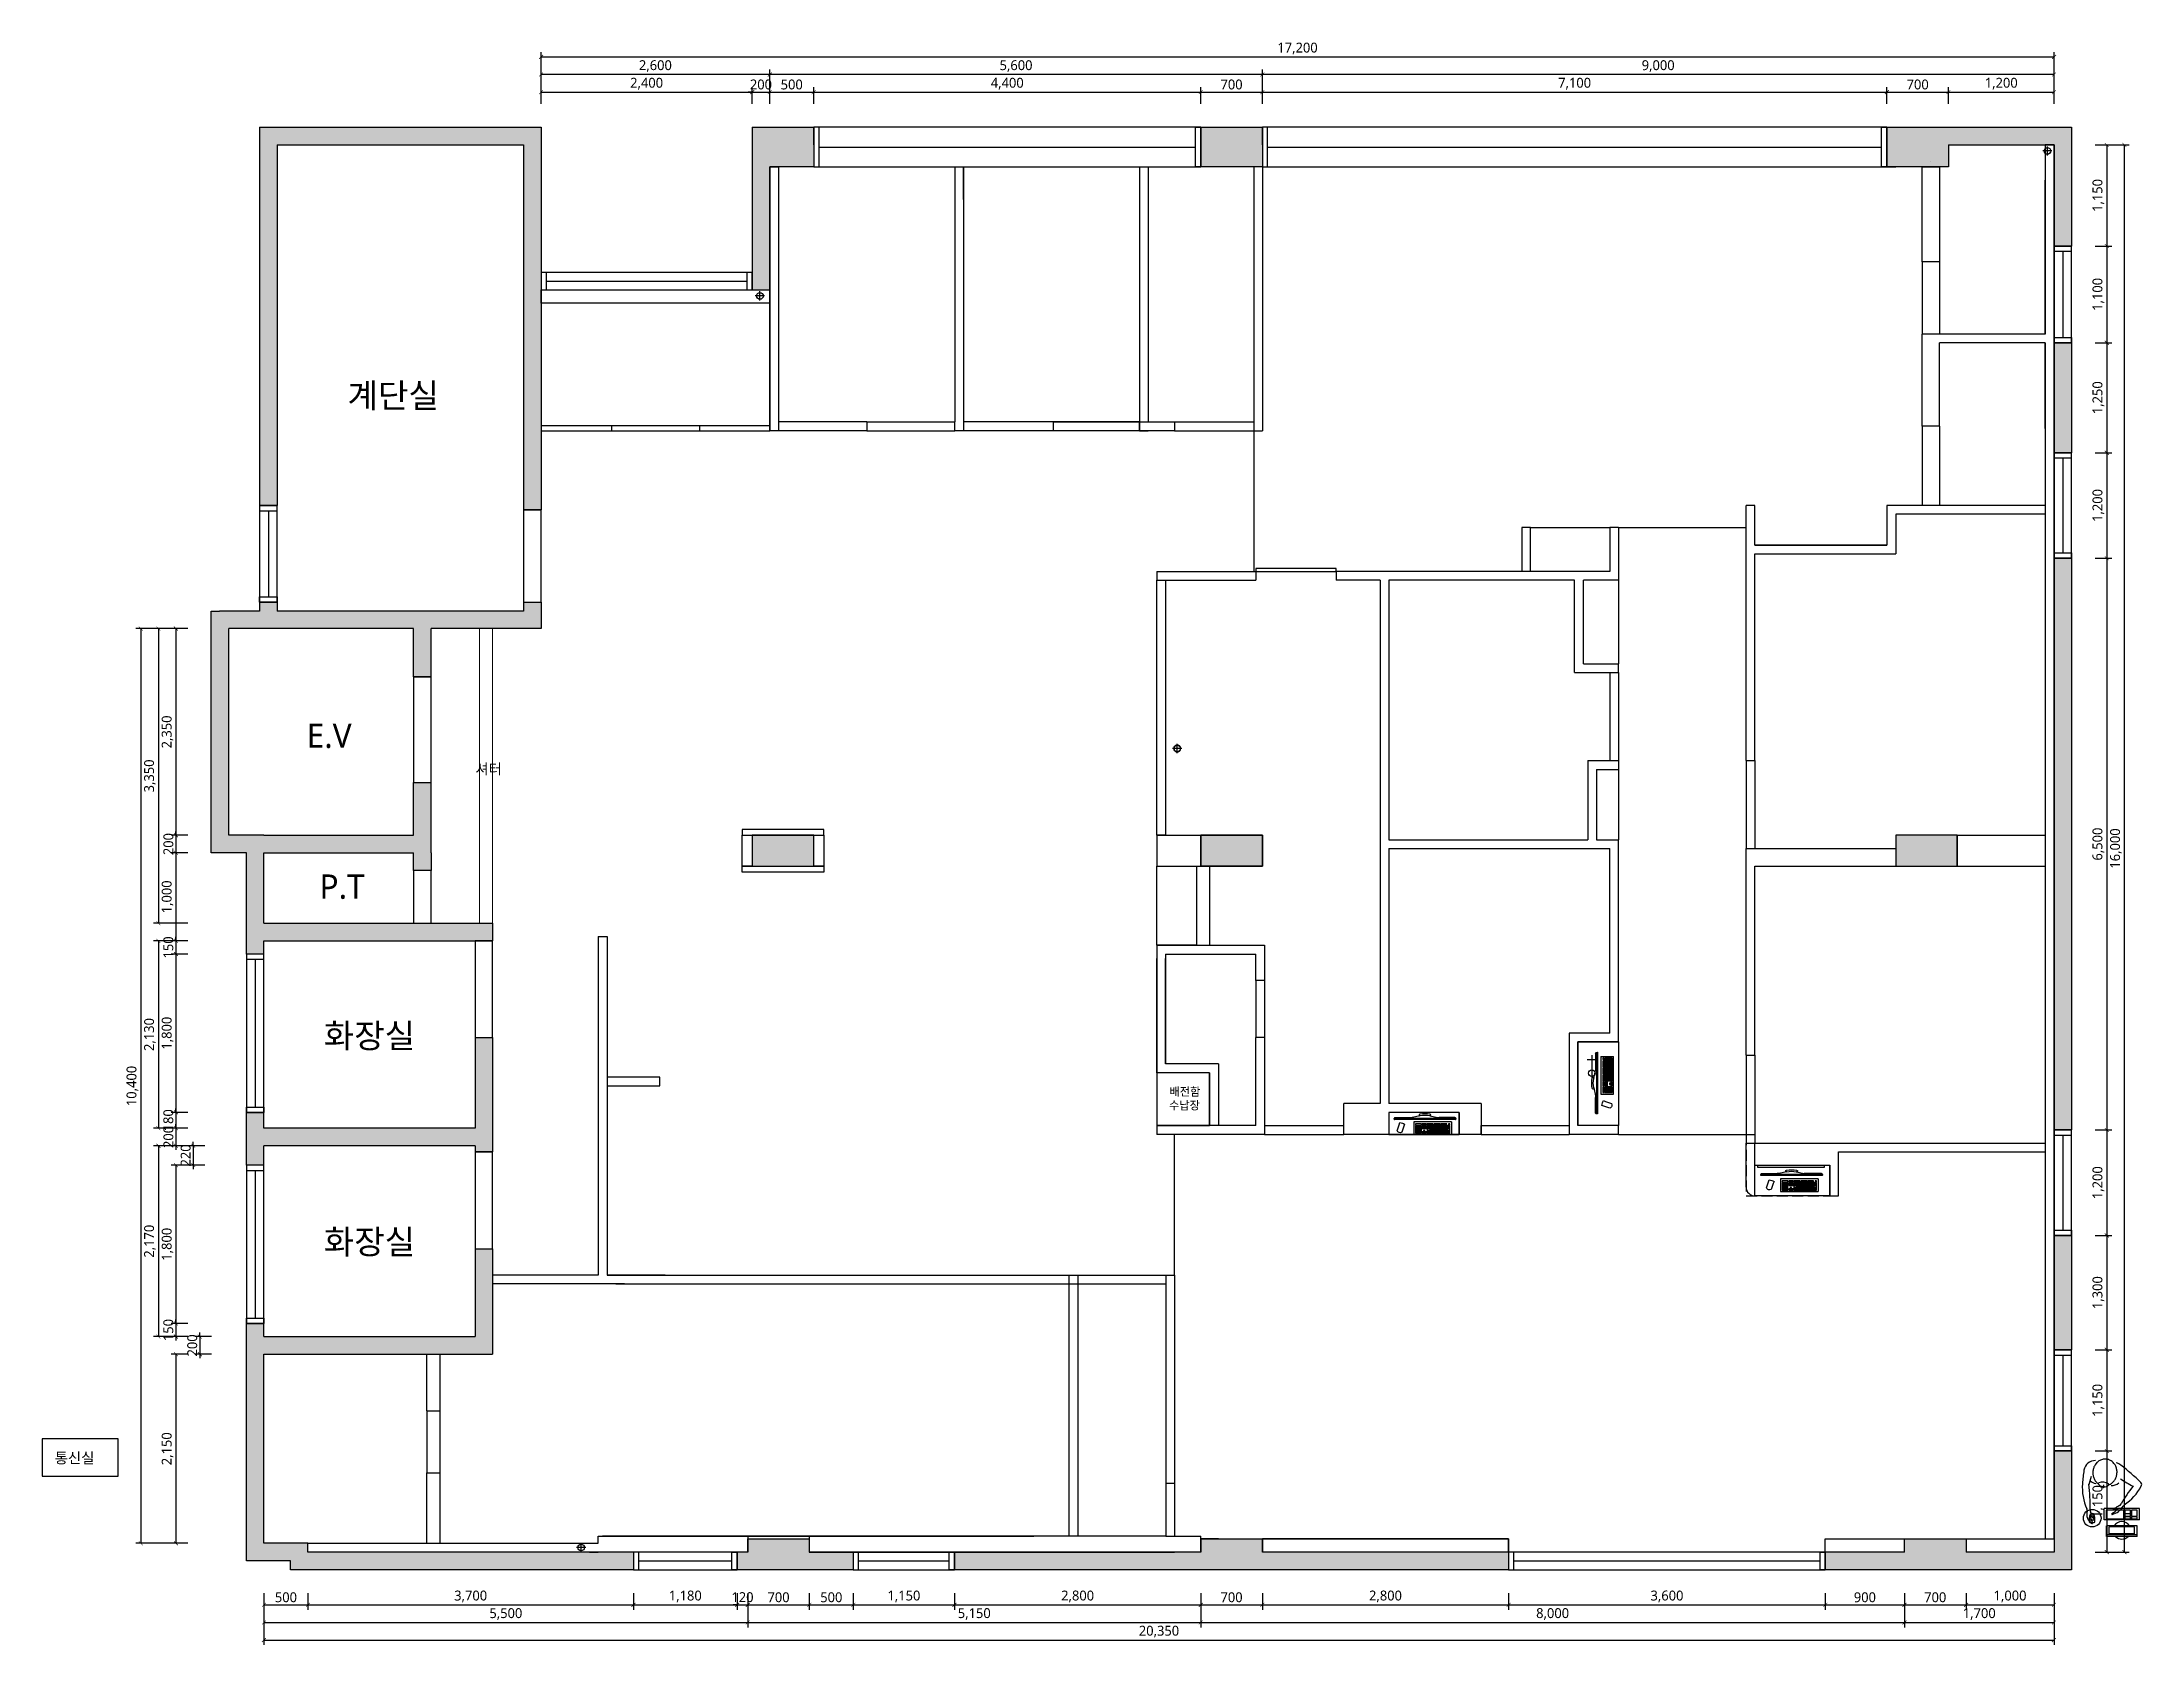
# Model space of a CAD drawing. Header units: metres. Extents: x 11578468 to 47831421, y -58341524 to -14256839.
# Drawn here: x 23835882 to 23859755, y -29145526 to -29127300 of the extents above; entities that cross this region are included whole.
import ezdxf
from ezdxf.enums import TextEntityAlignment as Align

# ---------------------------------------------------------------- set-up
doc = ezdxf.new("R2010")
doc.units = ezdxf.units.M
doc.header["$LTSCALE"] = 50
doc.header["$MEASUREMENT"] = 0
for name, pattern in [('CEN', [62, 60, -1, 0, -1]), ('DASH', [0.35, 0.25, -0.1]), ('DH-HID2', [1.2, 0.8, -0.4])]:
    doc.linetypes.add(name, pattern=pattern)
doc.layers.get('0').update_dxf_attribs({"linetype": 'CONTINUOUS'})
doc.layers.get('DEFPOINTS').update_dxf_attribs({"linetype": 'CONTINUOUS'})
for name, color, linetype in [('0-ELC TEXT', 7, 'CONTINUOUS'), ('04_FUR', 6, 'CONTINUOUS'), ('3.기호.계단선', 30, 'CONTINUOUS'), ('BLOCK', 1, 'CONTINUOUS'), ('CEN', 250, 'CEN'), ('FU-FURM', 251, 'DH-HID2'), ('TEX', 7, 'CONTINUOUS'), ('wall', 3, 'CONTINUOUS'), ('WIN', 4, 'CONTINUOUS'), ('WINDOW', 4, 'CONTINUOUS'), ('家具', 251, 'CONTINUOUS'), ('가구', 6, 'CONTINUOUS'), ('에어컨', 30, 'DASH')]:
    doc.layers.add(name, color=color, linetype=linetype)
for name, color, linetype, lineweight in [('DIM', 7, 'CONTINUOUS', 15), ('ha', 8, 'CONTINUOUS', 5), ('wall2', 3, 'CONTINUOUS', 25)]:
    doc.layers.add(name, color=color, linetype=linetype, lineweight=lineweight)
doc.styles.add('JT1', font='malgun.ttf')
doc.styles.add('N 맑은고딕', font='malgun.ttf')
doc.styles.add('NEW 맑은고딕', font='malgun.ttf')
doc.styles.add('맑은 고딕', font='malgun.ttf')
doc.dimstyles.new('JJ IN 45', dxfattribs={"dimscale": 45, "dimtxt": 2.5, "dimasz": 1, "dimexe": 1.25, "dimexo": 1.5, "dimtad": 1, "dimdec": 6, "dimlunit": 6, "dimtxsty": 'N 맑은고딕', "dimblk": 'ARCHTICK', "dimcen": 2.5, "dimclrd": 256, "dimclre": 256, "dimclrt": 256, "dimadec": 0, "dimazin": 0, "dimtfac": 1, "dimtdec": 6, "dimtix": 1, "dimtmove": 0, "dimatfit": 3, "dimldrblk": 'ARCHTICK', "dimfxl": 1, "dimarcsym": 0})

msp = doc.modelspace()

# ---------------------------------------------------------------- texts
at = {"layer": '0-ELC TEXT', "style": '맑은 고딕'}
for s, p in [('배전함', (23848874.3, -29139234.9)), ('수납장', (23848869.7, -29139391.1))]:
    msp.add_text(s, height=93.33, rotation=360, dxfattribs=at).set_placement(p, align=Align.MIDDLE_CENTER)
at = {"layer": 'TEX', "style": 'JT1'}
for s, p in [('셔터', (23840808.3, -29135626.9)), ('통신실', (23836026, -29143460.2))]:
    msp.add_text(s, height=120, dxfattribs=at).set_placement(p)

# ---------------------------------------------------------------- blocks, each defined once
blk = doc.blocks.new('*U356')
at = {"layer": 'WIN', "linetype": 'Continuous'}
blk.add_line((60, 100), (1120, 100), dxfattribs=at)
for points in [[(0, 0), (1180, 0), (1180, 200), (0, 200)], [(0, 0), (60, 0), (60, 200), (0, 200)], [(1180, 0), (1120, 0), (1120, 200), (1180, 200)]]:
    blk.add_lwpolyline(points, close=True, dxfattribs=at)
blk = doc.blocks.new('*U1959')
at = {"layer": 'WIN', "linetype": 'Continuous'}
blk.add_line((60, 100), (1090, 100), dxfattribs=at)
for points in [[(0, 0), (1150, 0), (1150, 200), (0, 200)], [(0, 0), (60, 0), (60, 200), (0, 200)], [(1150, 0), (1090, 0), (1090, 200), (1150, 200)]]:
    blk.add_lwpolyline(points, close=True, dxfattribs=at)
blk = doc.blocks.new('*U359')
at = {"layer": 'WIN', "linetype": 'Continuous'}
blk.add_line((60, 100), (3540, 100), dxfattribs=at)
for points in [[(0, 0), (3600, 0), (3600, 200), (0, 200)], [(0, 0), (60, 0), (60, 200), (0, 200)], [(3600, 0), (3540, 0), (3540, 200), (3600, 200)]]:
    blk.add_lwpolyline(points, close=True, dxfattribs=at)
blk = doc.blocks.new('*U357')
at = {"layer": 'WIN', "linetype": 'Continuous'}
blk.add_line((60, -25), (4340, -25), dxfattribs=at)
for points in [[(0, -250), (4400, -250), (4400, 200), (0, 200)], [(0, -250), (60, -250), (60, 200), (0, 200)], [(4400, -250), (4340, -250), (4340, 200), (4400, 200)]]:
    blk.add_lwpolyline(points, close=True, dxfattribs=at)
blk = doc.blocks.new('*U358')
at = {"layer": 'WIN', "linetype": 'Continuous'}
blk.add_line((60, -25), (7040, -25), dxfattribs=at)
for points in [[(0, -250), (7100, -250), (7100, 200), (0, 200)], [(0, -250), (60, -250), (60, 200), (0, 200)], [(7100, -250), (7040, -250), (7040, 200), (7100, 200)]]:
    blk.add_lwpolyline(points, close=True, dxfattribs=at)
blk = doc.blocks.new('*U1961')
at = {"layer": 'WIN', "linetype": 'Continuous'}
blk.add_line((60, 100), (1740, 100), dxfattribs=at)
for points in [[(0, 0), (1800, 0), (1800, 200), (0, 200)], [(0, 0), (60, 0), (60, 200), (0, 200)], [(1800, 0), (1740, 0), (1740, 200), (1800, 200)]]:
    blk.add_lwpolyline(points, close=True, dxfattribs=at)
blk = doc.blocks.new('*U1962')
at = {"layer": 'WIN', "linetype": 'Continuous'}
blk.add_line((60, 100), (1040, 100), dxfattribs=at)
for points in [[(0, 0), (1100, 0), (1100, 200), (0, 200)], [(0, 0), (60, 0), (60, 200), (0, 200)], [(1100, 0), (1040, 0), (1040, 200), (1100, 200)]]:
    blk.add_lwpolyline(points, close=True, dxfattribs=at)
blk = doc.blocks.new('*U1960')
at = {"layer": 'WIN', "linetype": 'Continuous'}
blk.add_line((60, 100), (1140, 100), dxfattribs=at)
for points in [[(0, 0), (1200, 0), (1200, 200), (0, 200)], [(0, 0), (60, 0), (60, 200), (0, 200)], [(1200, 0), (1140, 0), (1140, 200), (1200, 200)]]:
    blk.add_lwpolyline(points, close=True, dxfattribs=at)
blk = doc.blocks.new('_ArchTick')
at = {"color": 0, "linetype": 'ByBlock', "const_width": 0.15}
blk.add_lwpolyline([(-0.5, -0.5), (0.5, 0.5)], dxfattribs=at)
blk = doc.blocks.new('*D366')
at = {"layer": 'DEFPOINTS', "color": 0, "transparency": 16777216}
for p in [(23725352, -29144857), (23725852, -29144857), (23725852, -29145057)]:
    blk.add_point(p, dxfattribs=at)
at = {"layer": 'DIM', "lineweight": -2, "transparency": 16777216}
for p, q in [((23725352, -29144924), (23725352, -29145113)), ((23725852, -29144924), (23725852, -29145113)), ((23725352, -29145057), (23725852, -29145057))]:
    blk.add_line(p, q, dxfattribs=at)
at = {"layer": 'DIM', "lineweight": -2, "transparency": 16777216, "xscale": 45, "yscale": 45, "zscale": 45, "rotation": 180}
blk.add_blockref('_ArchTick', (23725352, -29145057), dxfattribs=at)
at = {"layer": 'DIM', "lineweight": -2, "transparency": 16777216, "xscale": 45, "yscale": 45, "zscale": 45}
blk.add_blockref('_ArchTick', (23725852, -29145057), dxfattribs=at)
at = {"layer": 'DIM', "transparency": 16777216, "insert": (23725602, -29144971), "char_height": 112.5, "attachment_point": 5, "style": 'N 맑은고딕'}
blk.add_mtext('500', dxfattribs=at)
blk = doc.blocks.new('*D367')
at = {"layer": 'DEFPOINTS', "color": 0, "transparency": 16777216}
for p in [(23725852, -29144857), (23729552, -29144857), (23729552, -29145057)]:
    blk.add_point(p, dxfattribs=at)
at = {"layer": 'DIM', "lineweight": -2, "transparency": 16777216}
for p, q in [((23725852, -29144924), (23725852, -29145113)), ((23729552, -29144924), (23729552, -29145113)), ((23725852, -29145057), (23729552, -29145057))]:
    blk.add_line(p, q, dxfattribs=at)
at = {"layer": 'DIM', "lineweight": -2, "transparency": 16777216, "xscale": 45, "yscale": 45, "zscale": 45, "rotation": 180}
blk.add_blockref('_ArchTick', (23725852, -29145057), dxfattribs=at)
at = {"layer": 'DIM', "lineweight": -2, "transparency": 16777216, "xscale": 45, "yscale": 45, "zscale": 45}
blk.add_blockref('_ArchTick', (23729552, -29145057), dxfattribs=at)
at = {"layer": 'DIM', "transparency": 16777216, "insert": (23727702, -29144961), "char_height": 112.5, "attachment_point": 5, "style": 'N 맑은고딕'}
blk.add_mtext('3,700', dxfattribs=at)
blk = doc.blocks.new('*D368')
at = {"layer": 'DEFPOINTS', "color": 0, "transparency": 16777216}
for p in [(23729552, -29144857), (23730732, -29144857), (23730732, -29145057)]:
    blk.add_point(p, dxfattribs=at)
at = {"layer": 'DIM', "lineweight": -2, "transparency": 16777216}
for p, q in [((23729552, -29144924), (23729552, -29145113)), ((23730732, -29144924), (23730732, -29145113)), ((23729552, -29145057), (23730732, -29145057))]:
    blk.add_line(p, q, dxfattribs=at)
at = {"layer": 'DIM', "lineweight": -2, "transparency": 16777216, "xscale": 45, "yscale": 45, "zscale": 45, "rotation": 180}
blk.add_blockref('_ArchTick', (23729552, -29145057), dxfattribs=at)
at = {"layer": 'DIM', "lineweight": -2, "transparency": 16777216, "xscale": 45, "yscale": 45, "zscale": 45}
blk.add_blockref('_ArchTick', (23730732, -29145057), dxfattribs=at)
at = {"layer": 'DIM', "transparency": 16777216, "insert": (23730142, -29144961), "char_height": 112.5, "attachment_point": 5, "style": 'N 맑은고딕'}
blk.add_mtext('1,180', dxfattribs=at)
blk = doc.blocks.new('*D369')
at = {"layer": 'DEFPOINTS', "color": 0, "transparency": 16777216}
for p in [(23730732, -29144857), (23730852, -29144857), (23730852, -29145057)]:
    blk.add_point(p, dxfattribs=at)
at = {"layer": 'DIM', "lineweight": -2, "transparency": 16777216}
for p, q in [((23730732, -29144924), (23730732, -29145113)), ((23730852, -29144924), (23730852, -29145113)), ((23730732, -29145057), (23730687, -29145057)), ((23730732, -29145057), (23730852, -29145057)), ((23730852, -29145057), (23730897, -29145057))]:
    blk.add_line(p, q, dxfattribs=at)
at = {"layer": 'DIM', "lineweight": -2, "transparency": 16777216, "xscale": 45, "yscale": 45, "zscale": 45}
blk.add_blockref('_ArchTick', (23730732, -29145057), dxfattribs=at)
at = {"layer": 'DIM', "lineweight": -2, "transparency": 16777216, "xscale": 45, "yscale": 45, "zscale": 45, "rotation": 180}
blk.add_blockref('_ArchTick', (23730852, -29145057), dxfattribs=at)
at = {"layer": 'DIM', "transparency": 16777216, "insert": (23730792, -29144970), "char_height": 112.5, "attachment_point": 5, "style": 'N 맑은고딕'}
blk.add_mtext('120', dxfattribs=at)
blk = doc.blocks.new('*D370')
at = {"layer": 'DEFPOINTS', "color": 0, "transparency": 16777216}
for p in [(23730852, -29144857), (23731552, -29144857), (23731552, -29145057)]:
    blk.add_point(p, dxfattribs=at)
at = {"layer": 'DIM', "lineweight": -2, "transparency": 16777216}
for p, q in [((23730852, -29144924), (23730852, -29145113)), ((23731552, -29144924), (23731552, -29145113)), ((23730852, -29145057), (23731552, -29145057))]:
    blk.add_line(p, q, dxfattribs=at)
at = {"layer": 'DIM', "lineweight": -2, "transparency": 16777216, "xscale": 45, "yscale": 45, "zscale": 45, "rotation": 180}
blk.add_blockref('_ArchTick', (23730852, -29145057), dxfattribs=at)
at = {"layer": 'DIM', "lineweight": -2, "transparency": 16777216, "xscale": 45, "yscale": 45, "zscale": 45}
blk.add_blockref('_ArchTick', (23731552, -29145057), dxfattribs=at)
at = {"layer": 'DIM', "transparency": 16777216, "insert": (23731202, -29144971), "char_height": 112.5, "attachment_point": 5, "style": 'N 맑은고딕'}
blk.add_mtext('700', dxfattribs=at)
blk = doc.blocks.new('*D371')
at = {"layer": 'DEFPOINTS', "color": 0, "transparency": 16777216}
for p in [(23731552, -29144857), (23732052, -29144857), (23732052, -29145057)]:
    blk.add_point(p, dxfattribs=at)
at = {"layer": 'DIM', "lineweight": -2, "transparency": 16777216}
for p, q in [((23731552, -29144924), (23731552, -29145113)), ((23732052, -29144924), (23732052, -29145113)), ((23731552, -29145057), (23732052, -29145057))]:
    blk.add_line(p, q, dxfattribs=at)
at = {"layer": 'DIM', "lineweight": -2, "transparency": 16777216, "xscale": 45, "yscale": 45, "zscale": 45, "rotation": 180}
blk.add_blockref('_ArchTick', (23731552, -29145057), dxfattribs=at)
at = {"layer": 'DIM', "lineweight": -2, "transparency": 16777216, "xscale": 45, "yscale": 45, "zscale": 45}
blk.add_blockref('_ArchTick', (23732052, -29145057), dxfattribs=at)
at = {"layer": 'DIM', "transparency": 16777216, "insert": (23731802, -29144971), "char_height": 112.5, "attachment_point": 5, "style": 'N 맑은고딕'}
blk.add_mtext('500', dxfattribs=at)
blk = doc.blocks.new('*D372')
at = {"layer": 'DEFPOINTS', "color": 0, "transparency": 16777216}
for p in [(23732052, -29144857), (23733202, -29144857), (23733202, -29145057)]:
    blk.add_point(p, dxfattribs=at)
at = {"layer": 'DIM', "lineweight": -2, "transparency": 16777216}
for p, q in [((23732052, -29144924), (23732052, -29145113)), ((23733202, -29144924), (23733202, -29145113)), ((23732052, -29145057), (23733202, -29145057))]:
    blk.add_line(p, q, dxfattribs=at)
at = {"layer": 'DIM', "lineweight": -2, "transparency": 16777216, "xscale": 45, "yscale": 45, "zscale": 45, "rotation": 180}
blk.add_blockref('_ArchTick', (23732052, -29145057), dxfattribs=at)
at = {"layer": 'DIM', "lineweight": -2, "transparency": 16777216, "xscale": 45, "yscale": 45, "zscale": 45}
blk.add_blockref('_ArchTick', (23733202, -29145057), dxfattribs=at)
at = {"layer": 'DIM', "transparency": 16777216, "insert": (23732627, -29144961), "char_height": 112.5, "attachment_point": 5, "style": 'N 맑은고딕'}
blk.add_mtext('1,150', dxfattribs=at)
blk = doc.blocks.new('*D373')
at = {"layer": 'DEFPOINTS', "color": 0, "transparency": 16777216}
for p in [(23733202, -29144857), (23736002, -29144857), (23736002, -29145057)]:
    blk.add_point(p, dxfattribs=at)
at = {"layer": 'DIM', "lineweight": -2, "transparency": 16777216}
for p, q in [((23733202, -29144924), (23733202, -29145113)), ((23736002, -29144924), (23736002, -29145113)), ((23733202, -29145057), (23736002, -29145057))]:
    blk.add_line(p, q, dxfattribs=at)
at = {"layer": 'DIM', "lineweight": -2, "transparency": 16777216, "xscale": 45, "yscale": 45, "zscale": 45, "rotation": 180}
blk.add_blockref('_ArchTick', (23733202, -29145057), dxfattribs=at)
at = {"layer": 'DIM', "lineweight": -2, "transparency": 16777216, "xscale": 45, "yscale": 45, "zscale": 45}
blk.add_blockref('_ArchTick', (23736002, -29145057), dxfattribs=at)
at = {"layer": 'DIM', "transparency": 16777216, "insert": (23734602, -29144961), "char_height": 112.5, "attachment_point": 5, "style": 'N 맑은고딕'}
blk.add_mtext('2,800', dxfattribs=at)
blk = doc.blocks.new('*D374')
at = {"layer": 'DEFPOINTS', "color": 0, "transparency": 16777216}
for p in [(23736002, -29144857), (23736702, -29144857), (23736702, -29145057)]:
    blk.add_point(p, dxfattribs=at)
at = {"layer": 'DIM', "lineweight": -2, "transparency": 16777216}
for p, q in [((23736002, -29144924), (23736002, -29145113)), ((23736702, -29144924), (23736702, -29145113)), ((23736002, -29145057), (23736702, -29145057))]:
    blk.add_line(p, q, dxfattribs=at)
at = {"layer": 'DIM', "lineweight": -2, "transparency": 16777216, "xscale": 45, "yscale": 45, "zscale": 45, "rotation": 180}
blk.add_blockref('_ArchTick', (23736002, -29145057), dxfattribs=at)
at = {"layer": 'DIM', "lineweight": -2, "transparency": 16777216, "xscale": 45, "yscale": 45, "zscale": 45}
blk.add_blockref('_ArchTick', (23736702, -29145057), dxfattribs=at)
at = {"layer": 'DIM', "transparency": 16777216, "insert": (23736352, -29144971), "char_height": 112.5, "attachment_point": 5, "style": 'N 맑은고딕'}
blk.add_mtext('700', dxfattribs=at)
blk = doc.blocks.new('*D375')
at = {"layer": 'DEFPOINTS', "color": 0, "transparency": 16777216}
for p in [(23736702, -29144857), (23739502, -29144857), (23739502, -29145057)]:
    blk.add_point(p, dxfattribs=at)
at = {"layer": 'DIM', "lineweight": -2, "transparency": 16777216}
for p, q in [((23736702, -29144924), (23736702, -29145113)), ((23739502, -29144924), (23739502, -29145113)), ((23736702, -29145057), (23739502, -29145057))]:
    blk.add_line(p, q, dxfattribs=at)
at = {"layer": 'DIM', "lineweight": -2, "transparency": 16777216, "xscale": 45, "yscale": 45, "zscale": 45, "rotation": 180}
blk.add_blockref('_ArchTick', (23736702, -29145057), dxfattribs=at)
at = {"layer": 'DIM', "lineweight": -2, "transparency": 16777216, "xscale": 45, "yscale": 45, "zscale": 45}
blk.add_blockref('_ArchTick', (23739502, -29145057), dxfattribs=at)
at = {"layer": 'DIM', "transparency": 16777216, "insert": (23738102, -29144961), "char_height": 112.5, "attachment_point": 5, "style": 'N 맑은고딕'}
blk.add_mtext('2,800', dxfattribs=at)
blk = doc.blocks.new('*D376')
at = {"layer": 'DEFPOINTS', "color": 0, "transparency": 16777216}
for p in [(23739502, -29144857), (23743102, -29144857), (23743102, -29145057)]:
    blk.add_point(p, dxfattribs=at)
at = {"layer": 'DIM', "lineweight": -2, "transparency": 16777216}
for p, q in [((23739502, -29144924), (23739502, -29145113)), ((23743102, -29144924), (23743102, -29145113)), ((23739502, -29145057), (23743102, -29145057))]:
    blk.add_line(p, q, dxfattribs=at)
at = {"layer": 'DIM', "lineweight": -2, "transparency": 16777216, "xscale": 45, "yscale": 45, "zscale": 45, "rotation": 180}
blk.add_blockref('_ArchTick', (23739502, -29145057), dxfattribs=at)
at = {"layer": 'DIM', "lineweight": -2, "transparency": 16777216, "xscale": 45, "yscale": 45, "zscale": 45}
blk.add_blockref('_ArchTick', (23743102, -29145057), dxfattribs=at)
at = {"layer": 'DIM', "transparency": 16777216, "insert": (23741302, -29144961), "char_height": 112.5, "attachment_point": 5, "style": 'N 맑은고딕'}
blk.add_mtext('3,600', dxfattribs=at)
blk = doc.blocks.new('*D377')
at = {"layer": 'DEFPOINTS', "color": 0, "transparency": 16777216}
for p in [(23743102, -29144857), (23744002, -29144857), (23744002, -29145057)]:
    blk.add_point(p, dxfattribs=at)
at = {"layer": 'DIM', "lineweight": -2, "transparency": 16777216}
for p, q in [((23743102, -29144924), (23743102, -29145113)), ((23744002, -29144924), (23744002, -29145113)), ((23743102, -29145057), (23744002, -29145057))]:
    blk.add_line(p, q, dxfattribs=at)
at = {"layer": 'DIM', "lineweight": -2, "transparency": 16777216, "xscale": 45, "yscale": 45, "zscale": 45, "rotation": 180}
blk.add_blockref('_ArchTick', (23743102, -29145057), dxfattribs=at)
at = {"layer": 'DIM', "lineweight": -2, "transparency": 16777216, "xscale": 45, "yscale": 45, "zscale": 45}
blk.add_blockref('_ArchTick', (23744002, -29145057), dxfattribs=at)
at = {"layer": 'DIM', "transparency": 16777216, "insert": (23743552, -29144971), "char_height": 112.5, "attachment_point": 5, "style": 'N 맑은고딕'}
blk.add_mtext('900', dxfattribs=at)
blk = doc.blocks.new('*D378')
at = {"layer": 'DEFPOINTS', "color": 0, "transparency": 16777216}
for p in [(23744002, -29144857), (23744702, -29144857), (23744702, -29145057)]:
    blk.add_point(p, dxfattribs=at)
at = {"layer": 'DIM', "lineweight": -2, "transparency": 16777216}
for p, q in [((23744002, -29144924), (23744002, -29145113)), ((23744702, -29144924), (23744702, -29145113)), ((23744002, -29145057), (23744702, -29145057))]:
    blk.add_line(p, q, dxfattribs=at)
at = {"layer": 'DIM', "lineweight": -2, "transparency": 16777216, "xscale": 45, "yscale": 45, "zscale": 45, "rotation": 180}
blk.add_blockref('_ArchTick', (23744002, -29145057), dxfattribs=at)
at = {"layer": 'DIM', "lineweight": -2, "transparency": 16777216, "xscale": 45, "yscale": 45, "zscale": 45}
blk.add_blockref('_ArchTick', (23744702, -29145057), dxfattribs=at)
at = {"layer": 'DIM', "transparency": 16777216, "insert": (23744352, -29144971), "char_height": 112.5, "attachment_point": 5, "style": 'N 맑은고딕'}
blk.add_mtext('700', dxfattribs=at)
blk = doc.blocks.new('*D379')
at = {"layer": 'DEFPOINTS', "color": 0, "transparency": 16777216}
for p in [(23744702, -29144857), (23745702, -29144857), (23745702, -29145057)]:
    blk.add_point(p, dxfattribs=at)
at = {"layer": 'DIM', "lineweight": -2, "transparency": 16777216}
for p, q in [((23744702, -29144924), (23744702, -29145113)), ((23745702, -29144924), (23745702, -29145113)), ((23744702, -29145057), (23745702, -29145057))]:
    blk.add_line(p, q, dxfattribs=at)
at = {"layer": 'DIM', "lineweight": -2, "transparency": 16777216, "xscale": 45, "yscale": 45, "zscale": 45, "rotation": 180}
blk.add_blockref('_ArchTick', (23744702, -29145057), dxfattribs=at)
at = {"layer": 'DIM', "lineweight": -2, "transparency": 16777216, "xscale": 45, "yscale": 45, "zscale": 45}
blk.add_blockref('_ArchTick', (23745702, -29145057), dxfattribs=at)
at = {"layer": 'DIM', "transparency": 16777216, "insert": (23745202, -29144961), "char_height": 112.5, "attachment_point": 5, "style": 'N 맑은고딕'}
blk.add_mtext('1,000', dxfattribs=at)
blk = doc.blocks.new('*D380')
at = {"layer": 'DEFPOINTS', "color": 0, "transparency": 16777216}
for p in [(23725352, -29144857), (23730852, -29144857), (23730852, -29145257)]:
    blk.add_point(p, dxfattribs=at)
at = {"layer": 'DIM', "lineweight": -2, "transparency": 16777216}
for p, q in [((23725352, -29144924), (23725352, -29145313)), ((23730852, -29144924), (23730852, -29145313)), ((23725352, -29145257), (23730852, -29145257))]:
    blk.add_line(p, q, dxfattribs=at)
at = {"layer": 'DIM', "lineweight": -2, "transparency": 16777216, "xscale": 45, "yscale": 45, "zscale": 45, "rotation": 180}
blk.add_blockref('_ArchTick', (23725352, -29145257), dxfattribs=at)
at = {"layer": 'DIM', "lineweight": -2, "transparency": 16777216, "xscale": 45, "yscale": 45, "zscale": 45}
blk.add_blockref('_ArchTick', (23730852, -29145257), dxfattribs=at)
at = {"layer": 'DIM', "transparency": 16777216, "insert": (23728102, -29145161), "char_height": 112.5, "attachment_point": 5, "style": 'N 맑은고딕'}
blk.add_mtext('5,500', dxfattribs=at)
blk = doc.blocks.new('*D381')
at = {"layer": 'DEFPOINTS', "color": 0, "transparency": 16777216}
for p in [(23730852, -29144857), (23736002, -29144857), (23736002, -29145257)]:
    blk.add_point(p, dxfattribs=at)
at = {"layer": 'DIM', "lineweight": -2, "transparency": 16777216}
for p, q in [((23730852, -29144924), (23730852, -29145313)), ((23736002, -29144924), (23736002, -29145313)), ((23730852, -29145257), (23736002, -29145257))]:
    blk.add_line(p, q, dxfattribs=at)
at = {"layer": 'DIM', "lineweight": -2, "transparency": 16777216, "xscale": 45, "yscale": 45, "zscale": 45, "rotation": 180}
blk.add_blockref('_ArchTick', (23730852, -29145257), dxfattribs=at)
at = {"layer": 'DIM', "lineweight": -2, "transparency": 16777216, "xscale": 45, "yscale": 45, "zscale": 45}
blk.add_blockref('_ArchTick', (23736002, -29145257), dxfattribs=at)
at = {"layer": 'DIM', "transparency": 16777216, "insert": (23733427, -29145161), "char_height": 112.5, "attachment_point": 5, "style": 'N 맑은고딕'}
blk.add_mtext('5,150', dxfattribs=at)
blk = doc.blocks.new('*D382')
at = {"layer": 'DEFPOINTS', "color": 0, "transparency": 16777216}
for p in [(23736002, -29144857), (23744002, -29144857), (23744002, -29145257)]:
    blk.add_point(p, dxfattribs=at)
at = {"layer": 'DIM', "lineweight": -2, "transparency": 16777216}
for p, q in [((23736002, -29144924), (23736002, -29145313)), ((23744002, -29144924), (23744002, -29145313)), ((23736002, -29145257), (23744002, -29145257))]:
    blk.add_line(p, q, dxfattribs=at)
at = {"layer": 'DIM', "lineweight": -2, "transparency": 16777216, "xscale": 45, "yscale": 45, "zscale": 45, "rotation": 180}
blk.add_blockref('_ArchTick', (23736002, -29145257), dxfattribs=at)
at = {"layer": 'DIM', "lineweight": -2, "transparency": 16777216, "xscale": 45, "yscale": 45, "zscale": 45}
blk.add_blockref('_ArchTick', (23744002, -29145257), dxfattribs=at)
at = {"layer": 'DIM', "transparency": 16777216, "insert": (23740002, -29145161), "char_height": 112.5, "attachment_point": 5, "style": 'N 맑은고딕'}
blk.add_mtext('8,000', dxfattribs=at)
blk = doc.blocks.new('*D383')
at = {"layer": 'DEFPOINTS', "color": 0, "transparency": 16777216}
for p in [(23744002, -29144857), (23745702, -29144857), (23745702, -29145257)]:
    blk.add_point(p, dxfattribs=at)
at = {"layer": 'DIM', "lineweight": -2, "transparency": 16777216}
for p, q in [((23744002, -29144924), (23744002, -29145313)), ((23745702, -29144924), (23745702, -29145313)), ((23744002, -29145257), (23745702, -29145257))]:
    blk.add_line(p, q, dxfattribs=at)
at = {"layer": 'DIM', "lineweight": -2, "transparency": 16777216, "xscale": 45, "yscale": 45, "zscale": 45, "rotation": 180}
blk.add_blockref('_ArchTick', (23744002, -29145257), dxfattribs=at)
at = {"layer": 'DIM', "lineweight": -2, "transparency": 16777216, "xscale": 45, "yscale": 45, "zscale": 45}
blk.add_blockref('_ArchTick', (23745702, -29145257), dxfattribs=at)
at = {"layer": 'DIM', "transparency": 16777216, "insert": (23744852, -29145161), "char_height": 112.5, "attachment_point": 5, "style": 'N 맑은고딕'}
blk.add_mtext('1,700', dxfattribs=at)
blk = doc.blocks.new('*D384')
at = {"layer": 'DEFPOINTS', "color": 0, "transparency": 16777216}
for p in [(23725352, -29144857), (23745702, -29144857), (23745702, -29145457)]:
    blk.add_point(p, dxfattribs=at)
at = {"layer": 'DIM', "lineweight": -2, "transparency": 16777216}
for p, q in [((23725352, -29144924), (23725352, -29145513)), ((23745702, -29144924), (23745702, -29145513)), ((23725352, -29145457), (23745702, -29145457))]:
    blk.add_line(p, q, dxfattribs=at)
at = {"layer": 'DIM', "lineweight": -2, "transparency": 16777216, "xscale": 45, "yscale": 45, "zscale": 45, "rotation": 180}
blk.add_blockref('_ArchTick', (23725352, -29145457), dxfattribs=at)
at = {"layer": 'DIM', "lineweight": -2, "transparency": 16777216, "xscale": 45, "yscale": 45, "zscale": 45}
blk.add_blockref('_ArchTick', (23745702, -29145457), dxfattribs=at)
at = {"layer": 'DIM', "transparency": 16777216, "insert": (23735527, -29145361), "char_height": 112.5, "attachment_point": 5, "style": 'N 맑은고딕'}
blk.add_mtext('20,350', dxfattribs=at)
blk = doc.blocks.new('*D385')
at = {"layer": 'DEFPOINTS', "color": 0, "transparency": 16777216}
for p in [(23746102, -29128457), (23746102, -29129607), (23746302, -29129607)]:
    blk.add_point(p, dxfattribs=at)
at = {"layer": 'DIM', "lineweight": -2, "transparency": 16777216}
for p, q in [((23746170, -29128457), (23746358, -29128457)), ((23746302, -29128457), (23746302, -29129607)), ((23746170, -29129607), (23746358, -29129607))]:
    blk.add_line(p, q, dxfattribs=at)
at = {"layer": 'DIM', "lineweight": -2, "transparency": 16777216, "xscale": 45, "yscale": 45, "zscale": 45}
for p, rotation in [((23746302, -29128457), 90), ((23746302, -29129607), 270)]:
    blk.add_blockref('_ArchTick', p, dxfattribs=dict(at, rotation=rotation))
at = {"layer": 'DIM', "transparency": 16777216, "insert": (23746206, -29129032), "char_height": 112.5, "attachment_point": 5, "rotation": 90, "style": 'N 맑은고딕'}
blk.add_mtext('1,150', dxfattribs=at)
blk = doc.blocks.new('*D386')
at = {"layer": 'DEFPOINTS', "color": 0, "transparency": 16777216}
for p in [(23746102, -29129607), (23746102, -29130707), (23746302, -29130707)]:
    blk.add_point(p, dxfattribs=at)
at = {"layer": 'DIM', "lineweight": -2, "transparency": 16777216}
for p, q in [((23746170, -29129607), (23746358, -29129607)), ((23746302, -29129607), (23746302, -29130707)), ((23746170, -29130707), (23746358, -29130707))]:
    blk.add_line(p, q, dxfattribs=at)
at = {"layer": 'DIM', "lineweight": -2, "transparency": 16777216, "xscale": 45, "yscale": 45, "zscale": 45}
for p, rotation in [((23746302, -29129607), 90), ((23746302, -29130707), 270)]:
    blk.add_blockref('_ArchTick', p, dxfattribs=dict(at, rotation=rotation))
at = {"layer": 'DIM', "transparency": 16777216, "insert": (23746206, -29130157), "char_height": 112.5, "attachment_point": 5, "rotation": 90, "style": 'N 맑은고딕'}
blk.add_mtext('1,100', dxfattribs=at)
blk = doc.blocks.new('*D387')
at = {"layer": 'DEFPOINTS', "color": 0, "transparency": 16777216}
for p in [(23746102, -29130707), (23746102, -29131957), (23746302, -29131957)]:
    blk.add_point(p, dxfattribs=at)
at = {"layer": 'DIM', "lineweight": -2, "transparency": 16777216}
for p, q in [((23746170, -29130707), (23746358, -29130707)), ((23746302, -29130707), (23746302, -29131957)), ((23746170, -29131957), (23746358, -29131957))]:
    blk.add_line(p, q, dxfattribs=at)
at = {"layer": 'DIM', "lineweight": -2, "transparency": 16777216, "xscale": 45, "yscale": 45, "zscale": 45}
for p, rotation in [((23746302, -29130707), 90), ((23746302, -29131957), 270)]:
    blk.add_blockref('_ArchTick', p, dxfattribs=dict(at, rotation=rotation))
at = {"layer": 'DIM', "transparency": 16777216, "insert": (23746206, -29131332), "char_height": 112.5, "attachment_point": 5, "rotation": 90, "style": 'N 맑은고딕'}
blk.add_mtext('1,250', dxfattribs=at)
blk = doc.blocks.new('*D388')
at = {"layer": 'DEFPOINTS', "color": 0, "transparency": 16777216}
for p in [(23746102, -29131957), (23746102, -29133157), (23746302, -29133157)]:
    blk.add_point(p, dxfattribs=at)
at = {"layer": 'DIM', "lineweight": -2, "transparency": 16777216}
for p, q in [((23746170, -29131957), (23746358, -29131957)), ((23746302, -29131957), (23746302, -29133157)), ((23746170, -29133157), (23746358, -29133157))]:
    blk.add_line(p, q, dxfattribs=at)
at = {"layer": 'DIM', "lineweight": -2, "transparency": 16777216, "xscale": 45, "yscale": 45, "zscale": 45}
for p, rotation in [((23746302, -29131957), 90), ((23746302, -29133157), 270)]:
    blk.add_blockref('_ArchTick', p, dxfattribs=dict(at, rotation=rotation))
at = {"layer": 'DIM', "transparency": 16777216, "insert": (23746206, -29132557), "char_height": 112.5, "attachment_point": 5, "rotation": 90, "style": 'N 맑은고딕'}
blk.add_mtext('1,200', dxfattribs=at)
blk = doc.blocks.new('*D389')
at = {"layer": 'DEFPOINTS', "color": 0, "transparency": 16777216}
for p in [(23746102, -29133157), (23746102, -29139657), (23746302, -29139657)]:
    blk.add_point(p, dxfattribs=at)
at = {"layer": 'DIM', "lineweight": -2, "transparency": 16777216}
for p, q in [((23746170, -29133157), (23746358, -29133157)), ((23746302, -29133157), (23746302, -29139657)), ((23746170, -29139657), (23746358, -29139657))]:
    blk.add_line(p, q, dxfattribs=at)
at = {"layer": 'DIM', "lineweight": -2, "transparency": 16777216, "xscale": 45, "yscale": 45, "zscale": 45}
for p, rotation in [((23746302, -29133157), 90), ((23746302, -29139657), 270)]:
    blk.add_blockref('_ArchTick', p, dxfattribs=dict(at, rotation=rotation))
at = {"layer": 'DIM', "transparency": 16777216, "insert": (23746206, -29136407), "char_height": 112.5, "attachment_point": 5, "rotation": 90, "style": 'N 맑은고딕'}
blk.add_mtext('6,500', dxfattribs=at)
blk = doc.blocks.new('*D390')
at = {"layer": 'DEFPOINTS', "color": 0, "transparency": 16777216}
for p in [(23746102, -29139657), (23746102, -29140857), (23746302, -29140857)]:
    blk.add_point(p, dxfattribs=at)
at = {"layer": 'DIM', "lineweight": -2, "transparency": 16777216}
for p, q in [((23746170, -29139657), (23746358, -29139657)), ((23746302, -29139657), (23746302, -29140857)), ((23746170, -29140857), (23746358, -29140857))]:
    blk.add_line(p, q, dxfattribs=at)
at = {"layer": 'DIM', "lineweight": -2, "transparency": 16777216, "xscale": 45, "yscale": 45, "zscale": 45}
for p, rotation in [((23746302, -29139657), 90), ((23746302, -29140857), 270)]:
    blk.add_blockref('_ArchTick', p, dxfattribs=dict(at, rotation=rotation))
at = {"layer": 'DIM', "transparency": 16777216, "insert": (23746206, -29140257), "char_height": 112.5, "attachment_point": 5, "rotation": 90, "style": 'N 맑은고딕'}
blk.add_mtext('1,200', dxfattribs=at)
blk = doc.blocks.new('*D391')
at = {"layer": 'DEFPOINTS', "color": 0, "transparency": 16777216}
for p in [(23746102, -29140857), (23746102, -29142157), (23746302, -29142157)]:
    blk.add_point(p, dxfattribs=at)
at = {"layer": 'DIM', "lineweight": -2, "transparency": 16777216}
for p, q in [((23746170, -29140857), (23746358, -29140857)), ((23746302, -29140857), (23746302, -29142157)), ((23746170, -29142157), (23746358, -29142157))]:
    blk.add_line(p, q, dxfattribs=at)
at = {"layer": 'DIM', "lineweight": -2, "transparency": 16777216, "xscale": 45, "yscale": 45, "zscale": 45}
for p, rotation in [((23746302, -29140857), 90), ((23746302, -29142157), 270)]:
    blk.add_blockref('_ArchTick', p, dxfattribs=dict(at, rotation=rotation))
at = {"layer": 'DIM', "transparency": 16777216, "insert": (23746206, -29141507), "char_height": 112.5, "attachment_point": 5, "rotation": 90, "style": 'N 맑은고딕'}
blk.add_mtext('1,300', dxfattribs=at)
blk = doc.blocks.new('*D392')
at = {"layer": 'DEFPOINTS', "color": 0, "transparency": 16777216}
for p in [(23746102, -29142157), (23746102, -29143307), (23746302, -29143307)]:
    blk.add_point(p, dxfattribs=at)
at = {"layer": 'DIM', "lineweight": -2, "transparency": 16777216}
for p, q in [((23746170, -29142157), (23746358, -29142157)), ((23746302, -29142157), (23746302, -29143307)), ((23746170, -29143307), (23746358, -29143307))]:
    blk.add_line(p, q, dxfattribs=at)
at = {"layer": 'DIM', "lineweight": -2, "transparency": 16777216, "xscale": 45, "yscale": 45, "zscale": 45}
for p, rotation in [((23746302, -29142157), 90), ((23746302, -29143307), 270)]:
    blk.add_blockref('_ArchTick', p, dxfattribs=dict(at, rotation=rotation))
at = {"layer": 'DIM', "transparency": 16777216, "insert": (23746206, -29142732), "char_height": 112.5, "attachment_point": 5, "rotation": 90, "style": 'N 맑은고딕'}
blk.add_mtext('1,150', dxfattribs=at)
blk = doc.blocks.new('*D393')
at = {"layer": 'DEFPOINTS', "color": 0, "transparency": 16777216}
for p in [(23746102, -29143307), (23746102, -29144457), (23746302, -29144457)]:
    blk.add_point(p, dxfattribs=at)
at = {"layer": 'DIM', "lineweight": -2, "transparency": 16777216}
for p, q in [((23746170, -29143307), (23746358, -29143307)), ((23746302, -29143307), (23746302, -29144457)), ((23746170, -29144457), (23746358, -29144457))]:
    blk.add_line(p, q, dxfattribs=at)
at = {"layer": 'DIM', "lineweight": -2, "transparency": 16777216, "xscale": 45, "yscale": 45, "zscale": 45}
for p, rotation in [((23746302, -29143307), 90), ((23746302, -29144457), 270)]:
    blk.add_blockref('_ArchTick', p, dxfattribs=dict(at, rotation=rotation))
at = {"layer": 'DIM', "transparency": 16777216, "insert": (23746206, -29143882), "char_height": 112.5, "attachment_point": 5, "rotation": 90, "style": 'N 맑은고딕'}
blk.add_mtext('1,150', dxfattribs=at)
blk = doc.blocks.new('*D394')
at = {"layer": 'DEFPOINTS', "color": 0, "transparency": 16777216}
for p in [(23746102, -29128457), (23746502, -29128457), (23746102, -29144457)]:
    blk.add_point(p, dxfattribs=at)
at = {"layer": 'DIM', "lineweight": -2, "transparency": 16777216}
for p, q in [((23746170, -29128457), (23746558, -29128457)), ((23746502, -29144457), (23746502, -29128457)), ((23746170, -29144457), (23746558, -29144457))]:
    blk.add_line(p, q, dxfattribs=at)
at = {"layer": 'DIM', "lineweight": -2, "transparency": 16777216, "xscale": 45, "yscale": 45, "zscale": 45}
for p, rotation in [((23746502, -29128457), 90), ((23746502, -29144457), 270)]:
    blk.add_blockref('_ArchTick', p, dxfattribs=dict(at, rotation=rotation))
at = {"layer": 'DIM', "transparency": 16777216, "insert": (23746406, -29136457), "char_height": 112.5, "attachment_point": 5, "rotation": 90, "style": 'N 맑은고딕'}
blk.add_mtext('16,000', dxfattribs=at)
blk = doc.blocks.new('*D395')
at = {"layer": 'DEFPOINTS', "color": 0, "transparency": 16777216}
for p in [(23730902, -29127857), (23728502, -29128057), (23730902, -29128057)]:
    blk.add_point(p, dxfattribs=at)
at = {"layer": 'DIM', "lineweight": -2, "transparency": 16777216}
for p, q in [((23728502, -29127990), (23728502, -29127801)), ((23728502, -29127857), (23730902, -29127857)), ((23730902, -29127990), (23730902, -29127801))]:
    blk.add_line(p, q, dxfattribs=at)
at = {"layer": 'DIM', "lineweight": -2, "transparency": 16777216, "xscale": 45, "yscale": 45, "zscale": 45, "rotation": 180}
blk.add_blockref('_ArchTick', (23728502, -29127857), dxfattribs=at)
at = {"layer": 'DIM', "lineweight": -2, "transparency": 16777216, "xscale": 45, "yscale": 45, "zscale": 45}
blk.add_blockref('_ArchTick', (23730902, -29127857), dxfattribs=at)
at = {"layer": 'DIM', "transparency": 16777216, "insert": (23729702, -29127761), "char_height": 112.5, "attachment_point": 5, "style": 'N 맑은고딕'}
blk.add_mtext('2,400', dxfattribs=at)
blk = doc.blocks.new('*D396')
at = {"layer": 'DEFPOINTS', "color": 0, "transparency": 16777216}
for p in [(23731102, -29127857), (23731102, -29128027), (23730902, -29128057)]:
    blk.add_point(p, dxfattribs=at)
at = {"layer": 'DIM', "lineweight": -2, "transparency": 16777216}
for p, q in [((23730902, -29127857), (23730857, -29127857)), ((23730902, -29127990), (23730902, -29127801)), ((23730902, -29127857), (23731102, -29127857)), ((23731102, -29127960), (23731102, -29127801)), ((23731102, -29127857), (23731147, -29127857))]:
    blk.add_line(p, q, dxfattribs=at)
at = {"layer": 'DIM', "lineweight": -2, "transparency": 16777216, "xscale": 45, "yscale": 45, "zscale": 45}
blk.add_blockref('_ArchTick', (23730902, -29127857), dxfattribs=at)
at = {"layer": 'DIM', "lineweight": -2, "transparency": 16777216, "xscale": 45, "yscale": 45, "zscale": 45, "rotation": 180}
blk.add_blockref('_ArchTick', (23731102, -29127857), dxfattribs=at)
at = {"layer": 'DIM', "transparency": 16777216, "insert": (23731002, -29127771), "char_height": 112.5, "attachment_point": 5, "style": 'N 맑은고딕'}
blk.add_mtext('200', dxfattribs=at)
blk = doc.blocks.new('*D397')
at = {"layer": 'DEFPOINTS', "color": 0, "transparency": 16777216}
for p in [(23731102, -29128027), (23731602, -29127857), (23731602, -29128057)]:
    blk.add_point(p, dxfattribs=at)
at = {"layer": 'DIM', "lineweight": -2, "transparency": 16777216}
for p, q in [((23731102, -29127960), (23731102, -29127801)), ((23731102, -29127857), (23731602, -29127857)), ((23731602, -29127990), (23731602, -29127801))]:
    blk.add_line(p, q, dxfattribs=at)
at = {"layer": 'DIM', "lineweight": -2, "transparency": 16777216, "xscale": 45, "yscale": 45, "zscale": 45, "rotation": 180}
blk.add_blockref('_ArchTick', (23731102, -29127857), dxfattribs=at)
at = {"layer": 'DIM', "lineweight": -2, "transparency": 16777216, "xscale": 45, "yscale": 45, "zscale": 45}
blk.add_blockref('_ArchTick', (23731602, -29127857), dxfattribs=at)
at = {"layer": 'DIM', "transparency": 16777216, "insert": (23731352, -29127771), "char_height": 112.5, "attachment_point": 5, "style": 'N 맑은고딕'}
blk.add_mtext('500', dxfattribs=at)
blk = doc.blocks.new('*D398')
at = {"layer": 'DEFPOINTS', "color": 0, "transparency": 16777216}
for p in [(23736002, -29127857), (23731602, -29128057), (23736002, -29128057)]:
    blk.add_point(p, dxfattribs=at)
at = {"layer": 'DIM', "lineweight": -2, "transparency": 16777216}
for p, q in [((23731602, -29127990), (23731602, -29127801)), ((23731602, -29127857), (23736002, -29127857)), ((23736002, -29127990), (23736002, -29127801))]:
    blk.add_line(p, q, dxfattribs=at)
at = {"layer": 'DIM', "lineweight": -2, "transparency": 16777216, "xscale": 45, "yscale": 45, "zscale": 45, "rotation": 180}
blk.add_blockref('_ArchTick', (23731602, -29127857), dxfattribs=at)
at = {"layer": 'DIM', "lineweight": -2, "transparency": 16777216, "xscale": 45, "yscale": 45, "zscale": 45}
blk.add_blockref('_ArchTick', (23736002, -29127857), dxfattribs=at)
at = {"layer": 'DIM', "transparency": 16777216, "insert": (23733802, -29127761), "char_height": 112.5, "attachment_point": 5, "style": 'N 맑은고딕'}
blk.add_mtext('4,400', dxfattribs=at)
blk = doc.blocks.new('*D399')
at = {"layer": 'DEFPOINTS', "color": 0, "transparency": 16777216}
for p in [(23736702, -29127857), (23736002, -29128057), (23736702, -29128057)]:
    blk.add_point(p, dxfattribs=at)
at = {"layer": 'DIM', "lineweight": -2, "transparency": 16777216}
for p, q in [((23736002, -29127990), (23736002, -29127801)), ((23736002, -29127857), (23736702, -29127857)), ((23736702, -29127990), (23736702, -29127801))]:
    blk.add_line(p, q, dxfattribs=at)
at = {"layer": 'DIM', "lineweight": -2, "transparency": 16777216, "xscale": 45, "yscale": 45, "zscale": 45, "rotation": 180}
blk.add_blockref('_ArchTick', (23736002, -29127857), dxfattribs=at)
at = {"layer": 'DIM', "lineweight": -2, "transparency": 16777216, "xscale": 45, "yscale": 45, "zscale": 45}
blk.add_blockref('_ArchTick', (23736702, -29127857), dxfattribs=at)
at = {"layer": 'DIM', "transparency": 16777216, "insert": (23736352, -29127771), "char_height": 112.5, "attachment_point": 5, "style": 'N 맑은고딕'}
blk.add_mtext('700', dxfattribs=at)
blk = doc.blocks.new('*D400')
at = {"layer": 'DEFPOINTS', "color": 0, "transparency": 16777216}
for p in [(23743802, -29127857), (23736702, -29128057), (23743802, -29128057)]:
    blk.add_point(p, dxfattribs=at)
at = {"layer": 'DIM', "lineweight": -2, "transparency": 16777216}
for p, q in [((23736702, -29127990), (23736702, -29127801)), ((23736702, -29127857), (23743802, -29127857)), ((23743802, -29127990), (23743802, -29127801))]:
    blk.add_line(p, q, dxfattribs=at)
at = {"layer": 'DIM', "lineweight": -2, "transparency": 16777216, "xscale": 45, "yscale": 45, "zscale": 45, "rotation": 180}
blk.add_blockref('_ArchTick', (23736702, -29127857), dxfattribs=at)
at = {"layer": 'DIM', "lineweight": -2, "transparency": 16777216, "xscale": 45, "yscale": 45, "zscale": 45}
blk.add_blockref('_ArchTick', (23743802, -29127857), dxfattribs=at)
at = {"layer": 'DIM', "transparency": 16777216, "insert": (23740252, -29127761), "char_height": 112.5, "attachment_point": 5, "style": 'N 맑은고딕'}
blk.add_mtext('7,100', dxfattribs=at)
blk = doc.blocks.new('*D401')
at = {"layer": 'DEFPOINTS', "color": 0, "transparency": 16777216}
for p in [(23744502, -29127857), (23743802, -29128057), (23744502, -29128057)]:
    blk.add_point(p, dxfattribs=at)
at = {"layer": 'DIM', "lineweight": -2, "transparency": 16777216}
for p, q in [((23743802, -29127990), (23743802, -29127801)), ((23743802, -29127857), (23744502, -29127857)), ((23744502, -29127990), (23744502, -29127801))]:
    blk.add_line(p, q, dxfattribs=at)
at = {"layer": 'DIM', "lineweight": -2, "transparency": 16777216, "xscale": 45, "yscale": 45, "zscale": 45, "rotation": 180}
blk.add_blockref('_ArchTick', (23743802, -29127857), dxfattribs=at)
at = {"layer": 'DIM', "lineweight": -2, "transparency": 16777216, "xscale": 45, "yscale": 45, "zscale": 45}
blk.add_blockref('_ArchTick', (23744502, -29127857), dxfattribs=at)
at = {"layer": 'DIM', "transparency": 16777216, "insert": (23744152, -29127771), "char_height": 112.5, "attachment_point": 5, "style": 'N 맑은고딕'}
blk.add_mtext('700', dxfattribs=at)
blk = doc.blocks.new('*D402')
at = {"layer": 'DEFPOINTS', "color": 0, "transparency": 16777216}
for p in [(23745702, -29127857), (23744502, -29128057), (23745702, -29128057)]:
    blk.add_point(p, dxfattribs=at)
at = {"layer": 'DIM', "lineweight": -2, "transparency": 16777216}
for p, q in [((23744502, -29127990), (23744502, -29127801)), ((23744502, -29127857), (23745702, -29127857)), ((23745702, -29127990), (23745702, -29127801))]:
    blk.add_line(p, q, dxfattribs=at)
at = {"layer": 'DIM', "lineweight": -2, "transparency": 16777216, "xscale": 45, "yscale": 45, "zscale": 45, "rotation": 180}
blk.add_blockref('_ArchTick', (23744502, -29127857), dxfattribs=at)
at = {"layer": 'DIM', "lineweight": -2, "transparency": 16777216, "xscale": 45, "yscale": 45, "zscale": 45}
blk.add_blockref('_ArchTick', (23745702, -29127857), dxfattribs=at)
at = {"layer": 'DIM', "transparency": 16777216, "insert": (23745102, -29127761), "char_height": 112.5, "attachment_point": 5, "style": 'N 맑은고딕'}
blk.add_mtext('1,200', dxfattribs=at)
blk = doc.blocks.new('*D403')
at = {"layer": 'DEFPOINTS', "color": 0, "transparency": 16777216}
for p in [(23736702, -29127657), (23736702, -29128057), (23745702, -29128057)]:
    blk.add_point(p, dxfattribs=at)
at = {"layer": 'DIM', "lineweight": -2, "transparency": 16777216}
for p, q in [((23736702, -29127990), (23736702, -29127601)), ((23745702, -29127657), (23736702, -29127657)), ((23745702, -29127990), (23745702, -29127601))]:
    blk.add_line(p, q, dxfattribs=at)
at = {"layer": 'DIM', "lineweight": -2, "transparency": 16777216, "xscale": 45, "yscale": 45, "zscale": 45, "rotation": 180}
blk.add_blockref('_ArchTick', (23736702, -29127657), dxfattribs=at)
at = {"layer": 'DIM', "lineweight": -2, "transparency": 16777216, "xscale": 45, "yscale": 45, "zscale": 45}
blk.add_blockref('_ArchTick', (23745702, -29127657), dxfattribs=at)
at = {"layer": 'DIM', "transparency": 16777216, "insert": (23741202, -29127561), "char_height": 112.5, "attachment_point": 5, "style": 'N 맑은고딕'}
blk.add_mtext('9,000', dxfattribs=at)
blk = doc.blocks.new('*D404')
at = {"layer": 'DEFPOINTS', "color": 0, "transparency": 16777216}
for p in [(23731102, -29127657), (23731102, -29128057), (23736702, -29128057)]:
    blk.add_point(p, dxfattribs=at)
at = {"layer": 'DIM', "lineweight": -2, "transparency": 16777216}
for p, q in [((23731102, -29127990), (23731102, -29127601)), ((23736702, -29127657), (23731102, -29127657)), ((23736702, -29127990), (23736702, -29127601))]:
    blk.add_line(p, q, dxfattribs=at)
at = {"layer": 'DIM', "lineweight": -2, "transparency": 16777216, "xscale": 45, "yscale": 45, "zscale": 45, "rotation": 180}
blk.add_blockref('_ArchTick', (23731102, -29127657), dxfattribs=at)
at = {"layer": 'DIM', "lineweight": -2, "transparency": 16777216, "xscale": 45, "yscale": 45, "zscale": 45}
blk.add_blockref('_ArchTick', (23736702, -29127657), dxfattribs=at)
at = {"layer": 'DIM', "transparency": 16777216, "insert": (23733902, -29127561), "char_height": 112.5, "attachment_point": 5, "style": 'N 맑은고딕'}
blk.add_mtext('5,600', dxfattribs=at)
blk = doc.blocks.new('*D405')
at = {"layer": 'DEFPOINTS', "color": 0, "transparency": 16777216}
for p in [(23728502, -29127657), (23728502, -29128057), (23731102, -29128057)]:
    blk.add_point(p, dxfattribs=at)
at = {"layer": 'DIM', "lineweight": -2, "transparency": 16777216}
for p, q in [((23728502, -29127990), (23728502, -29127601)), ((23731102, -29127657), (23728502, -29127657)), ((23731102, -29127990), (23731102, -29127601))]:
    blk.add_line(p, q, dxfattribs=at)
at = {"layer": 'DIM', "lineweight": -2, "transparency": 16777216, "xscale": 45, "yscale": 45, "zscale": 45, "rotation": 180}
blk.add_blockref('_ArchTick', (23728502, -29127657), dxfattribs=at)
at = {"layer": 'DIM', "lineweight": -2, "transparency": 16777216, "xscale": 45, "yscale": 45, "zscale": 45}
blk.add_blockref('_ArchTick', (23731102, -29127657), dxfattribs=at)
at = {"layer": 'DIM', "transparency": 16777216, "insert": (23729802, -29127561), "char_height": 112.5, "attachment_point": 5, "style": 'N 맑은고딕'}
blk.add_mtext('2,600', dxfattribs=at)
blk = doc.blocks.new('*D406')
at = {"layer": 'DEFPOINTS', "color": 0, "transparency": 16777216}
for p in [(23745702, -29127457), (23728502, -29128057), (23745702, -29128057)]:
    blk.add_point(p, dxfattribs=at)
at = {"layer": 'DIM', "lineweight": -2, "transparency": 16777216}
for p, q in [((23728502, -29127990), (23728502, -29127401)), ((23728502, -29127457), (23745702, -29127457)), ((23745702, -29127990), (23745702, -29127401))]:
    blk.add_line(p, q, dxfattribs=at)
at = {"layer": 'DIM', "lineweight": -2, "transparency": 16777216, "xscale": 45, "yscale": 45, "zscale": 45, "rotation": 180}
blk.add_blockref('_ArchTick', (23728502, -29127457), dxfattribs=at)
at = {"layer": 'DIM', "lineweight": -2, "transparency": 16777216, "xscale": 45, "yscale": 45, "zscale": 45}
blk.add_blockref('_ArchTick', (23745702, -29127457), dxfattribs=at)
at = {"layer": 'DIM', "transparency": 16777216, "insert": (23737102, -29127361), "char_height": 112.5, "attachment_point": 5, "style": 'N 맑은고딕'}
blk.add_mtext('17,200', dxfattribs=at)
blk = doc.blocks.new('*D407')
at = {"layer": 'DEFPOINTS', "color": 0, "transparency": 16777216}
for p in [(23724552, -29133957), (23724352, -29136307), (23724552, -29136307)]:
    blk.add_point(p, dxfattribs=at)
at = {"layer": 'DIM', "lineweight": -2, "transparency": 16777216}
for p, q in [((23724485, -29133957), (23724296, -29133957)), ((23724352, -29133957), (23724352, -29136307)), ((23724485, -29136307), (23724296, -29136307))]:
    blk.add_line(p, q, dxfattribs=at)
at = {"layer": 'DIM', "lineweight": -2, "transparency": 16777216, "xscale": 45, "yscale": 45, "zscale": 45}
for p, rotation in [((23724352, -29133957), 90), ((23724352, -29136307), 270)]:
    blk.add_blockref('_ArchTick', p, dxfattribs=dict(at, rotation=rotation))
at = {"layer": 'DIM', "transparency": 16777216, "insert": (23724256, -29135132), "char_height": 112.5, "attachment_point": 5, "rotation": 90, "style": 'N 맑은고딕'}
blk.add_mtext('2,350', dxfattribs=at)
blk = doc.blocks.new('*D408')
at = {"layer": 'DEFPOINTS', "color": 0, "transparency": 16777216}
for p in [(23724552, -29136307), (23724352, -29136507), (23724552, -29136507)]:
    blk.add_point(p, dxfattribs=at)
at = {"layer": 'DIM', "lineweight": -2, "transparency": 16777216}
for p, q in [((23724485, -29136307), (23724296, -29136307)), ((23724352, -29136307), (23724352, -29136262)), ((23724352, -29136307), (23724352, -29136507)), ((23724485, -29136507), (23724296, -29136507)), ((23724352, -29136507), (23724352, -29136552))]:
    blk.add_line(p, q, dxfattribs=at)
at = {"layer": 'DIM', "lineweight": -2, "transparency": 16777216, "xscale": 45, "yscale": 45, "zscale": 45}
for p, rotation in [((23724352, -29136307), 270), ((23724352, -29136507), 90)]:
    blk.add_blockref('_ArchTick', p, dxfattribs=dict(at, rotation=rotation))
at = {"layer": 'DIM', "transparency": 16777216, "insert": (23724266, -29136407), "char_height": 112.5, "attachment_point": 5, "rotation": 90, "style": 'N 맑은고딕'}
blk.add_mtext('200', dxfattribs=at)
blk = doc.blocks.new('*D409')
at = {"layer": 'DEFPOINTS', "color": 0, "transparency": 16777216}
for p in [(23724552, -29136507), (23724352, -29137507), (23724552, -29137507)]:
    blk.add_point(p, dxfattribs=at)
at = {"layer": 'DIM', "lineweight": -2, "transparency": 16777216}
for p, q in [((23724485, -29136507), (23724296, -29136507)), ((23724352, -29136507), (23724352, -29137507)), ((23724485, -29137507), (23724296, -29137507))]:
    blk.add_line(p, q, dxfattribs=at)
at = {"layer": 'DIM', "lineweight": -2, "transparency": 16777216, "xscale": 45, "yscale": 45, "zscale": 45}
for p, rotation in [((23724352, -29136507), 90), ((23724352, -29137507), 270)]:
    blk.add_blockref('_ArchTick', p, dxfattribs=dict(at, rotation=rotation))
at = {"layer": 'DIM', "transparency": 16777216, "insert": (23724256, -29137007), "char_height": 112.5, "attachment_point": 5, "rotation": 90, "style": 'N 맑은고딕'}
blk.add_mtext('1,000', dxfattribs=at)
blk = doc.blocks.new('*D410')
at = {"layer": 'DEFPOINTS', "color": 0, "transparency": 16777216}
for p in [(23724552, -29137507), (23724352, -29137657), (23724552, -29137657)]:
    blk.add_point(p, dxfattribs=at)
at = {"layer": 'DIM', "lineweight": -2, "transparency": 16777216}
for p, q in [((23724485, -29137507), (23724296, -29137507)), ((23724352, -29137507), (23724352, -29137462)), ((23724352, -29137507), (23724352, -29137657)), ((23724485, -29137657), (23724296, -29137657)), ((23724352, -29137657), (23724352, -29137702))]:
    blk.add_line(p, q, dxfattribs=at)
at = {"layer": 'DIM', "lineweight": -2, "transparency": 16777216, "xscale": 45, "yscale": 45, "zscale": 45}
for p, rotation in [((23724352, -29137507), 270), ((23724352, -29137657), 90)]:
    blk.add_blockref('_ArchTick', p, dxfattribs=dict(at, rotation=rotation))
at = {"layer": 'DIM', "transparency": 16777216, "insert": (23724265, -29137582), "char_height": 112.5, "attachment_point": 5, "rotation": 90, "style": 'N 맑은고딕'}
blk.add_mtext('150', dxfattribs=at)
blk = doc.blocks.new('*D411')
at = {"layer": 'DEFPOINTS', "color": 0, "transparency": 16777216}
for p in [(23724552, -29137657), (23724352, -29139457), (23724552, -29139457)]:
    blk.add_point(p, dxfattribs=at)
at = {"layer": 'DIM', "lineweight": -2, "transparency": 16777216}
for p, q in [((23724485, -29137657), (23724296, -29137657)), ((23724352, -29137657), (23724352, -29139457)), ((23724485, -29139457), (23724296, -29139457))]:
    blk.add_line(p, q, dxfattribs=at)
at = {"layer": 'DIM', "lineweight": -2, "transparency": 16777216, "xscale": 45, "yscale": 45, "zscale": 45}
for p, rotation in [((23724352, -29137657), 90), ((23724352, -29139457), 270)]:
    blk.add_blockref('_ArchTick', p, dxfattribs=dict(at, rotation=rotation))
at = {"layer": 'DIM', "transparency": 16777216, "insert": (23724256, -29138557), "char_height": 112.5, "attachment_point": 5, "rotation": 90, "style": 'N 맑은고딕'}
blk.add_mtext('1,800', dxfattribs=at)
blk = doc.blocks.new('*D412')
at = {"layer": 'DEFPOINTS', "color": 0, "transparency": 16777216}
for p in [(23724552, -29139457), (23724352, -29139637), (23724552, -29139637)]:
    blk.add_point(p, dxfattribs=at)
at = {"layer": 'DIM', "lineweight": -2, "transparency": 16777216}
for p, q in [((23724485, -29139457), (23724296, -29139457)), ((23724352, -29139457), (23724352, -29139412)), ((23724352, -29139457), (23724352, -29139637)), ((23724485, -29139637), (23724296, -29139637)), ((23724352, -29139637), (23724352, -29139682))]:
    blk.add_line(p, q, dxfattribs=at)
at = {"layer": 'DIM', "lineweight": -2, "transparency": 16777216, "xscale": 45, "yscale": 45, "zscale": 45}
for p, rotation in [((23724352, -29139457), 270), ((23724352, -29139637), 90)]:
    blk.add_blockref('_ArchTick', p, dxfattribs=dict(at, rotation=rotation))
at = {"layer": 'DIM', "transparency": 16777216, "insert": (23724265, -29139547), "char_height": 112.5, "attachment_point": 5, "rotation": 90, "style": 'N 맑은고딕'}
blk.add_mtext('180', dxfattribs=at)
blk = doc.blocks.new('*D413')
at = {"layer": 'DEFPOINTS', "color": 0, "transparency": 16777216}
for p in [(23724552, -29139637), (23724352, -29139837), (23724552, -29139837)]:
    blk.add_point(p, dxfattribs=at)
at = {"layer": 'DIM', "lineweight": -2, "transparency": 16777216}
for p, q in [((23724485, -29139637), (23724296, -29139637)), ((23724352, -29139637), (23724352, -29139592)), ((23724352, -29139637), (23724352, -29139837)), ((23724485, -29139837), (23724296, -29139837)), ((23724352, -29139837), (23724352, -29139882))]:
    blk.add_line(p, q, dxfattribs=at)
at = {"layer": 'DIM', "lineweight": -2, "transparency": 16777216, "xscale": 45, "yscale": 45, "zscale": 45}
for p, rotation in [((23724352, -29139637), 270), ((23724352, -29139837), 90)]:
    blk.add_blockref('_ArchTick', p, dxfattribs=dict(at, rotation=rotation))
at = {"layer": 'DIM', "transparency": 16777216, "insert": (23724266, -29139737), "char_height": 112.5, "attachment_point": 5, "rotation": 90, "style": 'N 맑은고딕'}
blk.add_mtext('200', dxfattribs=at)
blk = doc.blocks.new('*D414')
at = {"layer": 'DEFPOINTS', "color": 0, "transparency": 16777216}
for p in [(23724748, -29139837), (23724548, -29140057), (23724748, -29140057)]:
    blk.add_point(p, dxfattribs=at)
at = {"layer": 'DIM', "lineweight": -2, "transparency": 16777216}
for p, q in [((23724680, -29139837), (23724492, -29139837)), ((23724548, -29139837), (23724548, -29139792)), ((23724548, -29139837), (23724548, -29140057)), ((23724680, -29140057), (23724492, -29140057)), ((23724548, -29140057), (23724548, -29140102))]:
    blk.add_line(p, q, dxfattribs=at)
at = {"layer": 'DIM', "lineweight": -2, "transparency": 16777216, "xscale": 45, "yscale": 45, "zscale": 45}
for p, rotation in [((23724548, -29139837), 270), ((23724548, -29140057), 90)]:
    blk.add_blockref('_ArchTick', p, dxfattribs=dict(at, rotation=rotation))
at = {"layer": 'DIM', "transparency": 16777216, "insert": (23724462, -29139947), "char_height": 112.5, "attachment_point": 5, "rotation": 90, "style": 'N 맑은고딕'}
blk.add_mtext('220', dxfattribs=at)
blk = doc.blocks.new('*D415')
at = {"layer": 'DEFPOINTS', "color": 0, "transparency": 16777216}
for p in [(23724552, -29140057), (23724352, -29141857), (23724552, -29141857)]:
    blk.add_point(p, dxfattribs=at)
at = {"layer": 'DIM', "lineweight": -2, "transparency": 16777216}
for p, q in [((23724485, -29140057), (23724296, -29140057)), ((23724352, -29140057), (23724352, -29141857)), ((23724485, -29141857), (23724296, -29141857))]:
    blk.add_line(p, q, dxfattribs=at)
at = {"layer": 'DIM', "lineweight": -2, "transparency": 16777216, "xscale": 45, "yscale": 45, "zscale": 45}
for p, rotation in [((23724352, -29140057), 90), ((23724352, -29141857), 270)]:
    blk.add_blockref('_ArchTick', p, dxfattribs=dict(at, rotation=rotation))
at = {"layer": 'DIM', "transparency": 16777216, "insert": (23724256, -29140957), "char_height": 112.5, "attachment_point": 5, "rotation": 90, "style": 'N 맑은고딕'}
blk.add_mtext('1,800', dxfattribs=at)
blk = doc.blocks.new('*D416')
at = {"layer": 'DEFPOINTS', "color": 0, "transparency": 16777216}
for p in [(23724552, -29141857), (23724352, -29142007), (23724552, -29142007)]:
    blk.add_point(p, dxfattribs=at)
at = {"layer": 'DIM', "lineweight": -2, "transparency": 16777216}
for p, q in [((23724485, -29141857), (23724296, -29141857)), ((23724352, -29141857), (23724352, -29141812)), ((23724352, -29141857), (23724352, -29142007)), ((23724485, -29142007), (23724296, -29142007)), ((23724352, -29142007), (23724352, -29142052))]:
    blk.add_line(p, q, dxfattribs=at)
at = {"layer": 'DIM', "lineweight": -2, "transparency": 16777216, "xscale": 45, "yscale": 45, "zscale": 45}
for p, rotation in [((23724352, -29141857), 270), ((23724352, -29142007), 90)]:
    blk.add_blockref('_ArchTick', p, dxfattribs=dict(at, rotation=rotation))
at = {"layer": 'DIM', "transparency": 16777216, "insert": (23724265, -29141932), "char_height": 112.5, "attachment_point": 5, "rotation": 90, "style": 'N 맑은고딕'}
blk.add_mtext('150', dxfattribs=at)
blk = doc.blocks.new('*D417')
at = {"layer": 'DEFPOINTS', "color": 0, "transparency": 16777216}
for p in [(23724823, -29142007), (23724623, -29142207), (23724823, -29142207)]:
    blk.add_point(p, dxfattribs=at)
at = {"layer": 'DIM', "lineweight": -2, "transparency": 16777216}
for p, q in [((23724755, -29142007), (23724567, -29142007)), ((23724623, -29142007), (23724623, -29141962)), ((23724623, -29142007), (23724623, -29142207)), ((23724755, -29142207), (23724567, -29142207)), ((23724623, -29142207), (23724623, -29142252))]:
    blk.add_line(p, q, dxfattribs=at)
at = {"layer": 'DIM', "lineweight": -2, "transparency": 16777216, "xscale": 45, "yscale": 45, "zscale": 45}
for p, rotation in [((23724623, -29142007), 270), ((23724623, -29142207), 90)]:
    blk.add_blockref('_ArchTick', p, dxfattribs=dict(at, rotation=rotation))
at = {"layer": 'DIM', "transparency": 16777216, "insert": (23724537, -29142107), "char_height": 112.5, "attachment_point": 5, "rotation": 90, "style": 'N 맑은고딕'}
blk.add_mtext('200', dxfattribs=at)
blk = doc.blocks.new('*D418')
at = {"layer": 'DEFPOINTS', "color": 0, "transparency": 16777216}
for p in [(23724552, -29142207), (23724352, -29144357), (23724552, -29144357)]:
    blk.add_point(p, dxfattribs=at)
at = {"layer": 'DIM', "lineweight": -2, "transparency": 16777216}
for p, q in [((23724485, -29142207), (23724296, -29142207)), ((23724352, -29142207), (23724352, -29144357)), ((23724485, -29144357), (23724296, -29144357))]:
    blk.add_line(p, q, dxfattribs=at)
at = {"layer": 'DIM', "lineweight": -2, "transparency": 16777216, "xscale": 45, "yscale": 45, "zscale": 45}
for p, rotation in [((23724352, -29142207), 90), ((23724352, -29144357), 270)]:
    blk.add_blockref('_ArchTick', p, dxfattribs=dict(at, rotation=rotation))
at = {"layer": 'DIM', "transparency": 16777216, "insert": (23724256, -29143282), "char_height": 112.5, "attachment_point": 5, "rotation": 90, "style": 'N 맑은고딕'}
blk.add_mtext('2,150', dxfattribs=at)
blk = doc.blocks.new('*D419')
at = {"layer": 'DEFPOINTS', "color": 0, "transparency": 16777216}
for p in [(23724552, -29133957), (23724152, -29137307), (23724552, -29137307)]:
    blk.add_point(p, dxfattribs=at)
at = {"layer": 'DIM', "lineweight": -2, "transparency": 16777216}
for p, q in [((23724485, -29133957), (23724096, -29133957)), ((23724152, -29133957), (23724152, -29137307)), ((23724485, -29137307), (23724096, -29137307))]:
    blk.add_line(p, q, dxfattribs=at)
at = {"layer": 'DIM', "lineweight": -2, "transparency": 16777216, "xscale": 45, "yscale": 45, "zscale": 45}
for p, rotation in [((23724152, -29133957), 90), ((23724152, -29137307), 270)]:
    blk.add_blockref('_ArchTick', p, dxfattribs=dict(at, rotation=rotation))
at = {"layer": 'DIM', "transparency": 16777216, "insert": (23724056, -29135632), "char_height": 112.5, "attachment_point": 5, "rotation": 90, "style": 'N 맑은고딕'}
blk.add_mtext('3,350', dxfattribs=at)
blk = doc.blocks.new('*D420')
at = {"layer": 'DEFPOINTS', "color": 0, "transparency": 16777216}
for p in [(23724552, -29137507), (23724152, -29139637), (23724552, -29139637)]:
    blk.add_point(p, dxfattribs=at)
at = {"layer": 'DIM', "lineweight": -2, "transparency": 16777216}
for p, q in [((23724485, -29137507), (23724096, -29137507)), ((23724152, -29137507), (23724152, -29139637)), ((23724485, -29139637), (23724096, -29139637))]:
    blk.add_line(p, q, dxfattribs=at)
at = {"layer": 'DIM', "lineweight": -2, "transparency": 16777216, "xscale": 45, "yscale": 45, "zscale": 45}
for p, rotation in [((23724152, -29137507), 90), ((23724152, -29139637), 270)]:
    blk.add_blockref('_ArchTick', p, dxfattribs=dict(at, rotation=rotation))
at = {"layer": 'DIM', "transparency": 16777216, "insert": (23724056, -29138572), "char_height": 112.5, "attachment_point": 5, "rotation": 90, "style": 'N 맑은고딕'}
blk.add_mtext('2,130', dxfattribs=at)
blk = doc.blocks.new('*D421')
at = {"layer": 'DEFPOINTS', "color": 0, "transparency": 16777216}
for p in [(23724548, -29139837), (23724152, -29142007), (23724552, -29142007)]:
    blk.add_point(p, dxfattribs=at)
at = {"layer": 'DIM', "lineweight": -2, "transparency": 16777216}
for p, q in [((23724480, -29139837), (23724096, -29139837)), ((23724152, -29139837), (23724152, -29142007)), ((23724485, -29142007), (23724096, -29142007))]:
    blk.add_line(p, q, dxfattribs=at)
at = {"layer": 'DIM', "lineweight": -2, "transparency": 16777216, "xscale": 45, "yscale": 45, "zscale": 45}
for p, rotation in [((23724152, -29139837), 90), ((23724152, -29142007), 270)]:
    blk.add_blockref('_ArchTick', p, dxfattribs=dict(at, rotation=rotation))
at = {"layer": 'DIM', "transparency": 16777216, "insert": (23724056, -29140922), "char_height": 112.5, "attachment_point": 5, "rotation": 90, "style": 'N 맑은고딕'}
blk.add_mtext('2,170', dxfattribs=at)
blk = doc.blocks.new('*D422')
at = {"layer": 'DEFPOINTS', "color": 0, "transparency": 16777216}
for p in [(23724534, -29133957), (23723952, -29144357), (23724552, -29144357)]:
    blk.add_point(p, dxfattribs=at)
at = {"layer": 'DIM', "lineweight": -2, "transparency": 16777216}
for p, q in [((23724466, -29133957), (23723896, -29133957)), ((23723952, -29133957), (23723952, -29144357)), ((23724485, -29144357), (23723896, -29144357))]:
    blk.add_line(p, q, dxfattribs=at)
at = {"layer": 'DIM', "lineweight": -2, "transparency": 16777216, "xscale": 45, "yscale": 45, "zscale": 45}
for p, rotation in [((23723952, -29133957), 90), ((23723952, -29144357), 270)]:
    blk.add_blockref('_ArchTick', p, dxfattribs=dict(at, rotation=rotation))
at = {"layer": 'DIM', "transparency": 16777216, "insert": (23723856, -29139157), "char_height": 112.5, "attachment_point": 5, "rotation": 90, "style": 'N 맑은고딕'}
blk.add_mtext('10,400', dxfattribs=at)
blk = doc.blocks.new('asgdsagsd')
at = {"layer": 'BLOCK', "color": 8}
for p, q in [((23820727, -29162748), (23820726, -29162749)), ((23820726, -29162749), (23820726, -29162749)), ((23820728, -29162748), (23820727, -29162748)), ((23820729, -29162747), (23820728, -29162748)), ((23820730, -29162747), (23820729, -29162747)), ((23820731, -29162747), (23820730, -29162747)), ((23820730, -29162747), (23820730, -29162747)), ((23820732, -29162746), (23820731, -29162746)), ((23820731, -29162746), (23820731, -29162747)), ((23820733, -29162746), (23820732, -29162746)), ((23820734, -29162746), (23820733, -29162746)), ((23820733, -29162746), (23820733, -29162746)), ((23820735, -29162745), (23820734, -29162745)), ((23820734, -29162745), (23820734, -29162746)), ((23820736, -29162745), (23820735, -29162745)), ((23820735, -29162745), (23820735, -29162745)), ((23820737, -29162745), (23820736, -29162745)), ((23820736, -29162745), (23820736, -29162745)), ((23820738, -29162744), (23820737, -29162745)), ((23820739, -29162744), (23820738, -29162744)), ((23820738, -29162744), (23820738, -29162744)), ((23820740, -29162744), (23820739, -29162744)), ((23820741, -29162744), (23820740, -29162744)), ((23820742, -29162743), (23820741, -29162744)), ((23820741, -29162744), (23820741, -29162744)), ((23820743, -29162743), (23820742, -29162743)), ((23820745, -29162743), (23820743, -29162743)), ((23820746, -29162743), (23820745, -29162743)), ((23820747, -29162743), (23820746, -29162743)), ((23820749, -29162743), (23820747, -29162743)), ((23820750, -29162743), (23820749, -29162743)), ((23820752, -29162744), (23820750, -29162743)), ((23820754, -29162744), (23820752, -29162744)), ((23820755, -29162745), (23820754, -29162744)), ((23820756, -29162746), (23820755, -29162745)), ((23820757, -29162748), (23820756, -29162746)), ((23820756, -29162751), (23820757, -29162749)), ((23820756, -29162751), (23820756, -29162751)), ((23820757, -29162749), (23820757, -29162748)), ((23820721, -29163120), (23820719, -29163130)), ((23820724, -29163111), (23820721, -29163120)), ((23820728, -29163102), (23820724, -29163111)), ((23820732, -29163093), (23820728, -29163102)), ((23820736, -29163085), (23820732, -29163093)), ((23820742, -29163076), (23820736, -29163085)), ((23820747, -29163068), (23820742, -29163076)), ((23820754, -29163060), (23820747, -29163068)), ((23820760, -29163053), (23820754, -29163060)), ((23820768, -29163046), (23820760, -29163053)), ((23820776, -29163040), (23820768, -29163046)), ((23820784, -29163034), (23820776, -29163040)), ((23820786, -29163033), (23820784, -29163034)), ((23820863, -29163004), (23820862, -29163005)), ((23820862, -29163005), (23820862, -29163006)), ((23820862, -29163006), (23820862, -29163007)), ((23820862, -29163007), (23820862, -29163007)), ((23820864, -29163001), (23820863, -29163002)), ((23820863, -29163002), (23820863, -29163004)), ((23820865, -29162998), (23820864, -29162999)), ((23820864, -29162999), (23820864, -29163001)), ((23820866, -29162996), (23820865, -29162998)), ((23820867, -29162995), (23820866, -29162996)), ((23820869, -29162993), (23820867, -29162995)), ((23820868, -29163024), (23820871, -29163003)), ((23820870, -29162992), (23820869, -29162993)), ((23820872, -29162992), (23820870, -29162992)), ((23820873, -29162993), (23820872, -29162992)), ((23820875, -29162994), (23820873, -29162993)), ((23820876, -29162996), (23820875, -29162994)), ((23820876, -29162997), (23820876, -29162996)), ((23820877, -29162999), (23820876, -29162997)), ((23820877, -29163001), (23820877, -29162999)), ((23820878, -29163003), (23820877, -29163001)), ((23820878, -29163004), (23820878, -29163003)), ((23820878, -29163005), (23820878, -29163004)), ((23820878, -29163007), (23820878, -29163005)), ((23820878, -29163008), (23820878, -29163007)), ((23820878, -29163009), (23820878, -29163008)), ((23820878, -29163009), (23820878, -29163009)), ((23820948, -29163053), (23820946, -29163052)), ((23820954, -29163061), (23820948, -29163053)), ((23820961, -29163069), (23820954, -29163061)), ((23820966, -29163077), (23820961, -29163069)), ((23820971, -29163086), (23820966, -29163077)), ((23820975, -29163095), (23820971, -29163086)), ((23820979, -29163104), (23820975, -29163095)), ((23820982, -29163113), (23820979, -29163104)), ((23820985, -29163123), (23820982, -29163113)), ((23820715, -29163158), (23820714, -29163168)), ((23820714, -29163168), (23820714, -29163177)), ((23820714, -29163177), (23820715, -29163187)), ((23820717, -29163139), (23820715, -29163148)), ((23820715, -29163148), (23820715, -29163158)), ((23820715, -29163187), (23820717, -29163196)), ((23820719, -29163130), (23820717, -29163139)), ((23820717, -29163196), (23820719, -29163206)), ((23820719, -29163206), (23820721, -29163215)), ((23820721, -29163215), (23820724, -29163225)), ((23820724, -29163225), (23820728, -29163234)), ((23820728, -29163234), (23820732, -29163243)), ((23820732, -29163243), (23820737, -29163252)), ((23820737, -29163252), (23820743, -29163260)), ((23820743, -29163260), (23820749, -29163268)), ((23820749, -29163268), (23820756, -29163276)), ((23820756, -29163276), (23820763, -29163283)), ((23820763, -29163283), (23820771, -29163290)), ((23820771, -29163290), (23820780, -29163296)), ((23820780, -29163296), (23820789, -29163301)), ((23820789, -29163301), (23820798, -29163306)), ((23820798, -29163306), (23820808, -29163310)), ((23820808, -29163310), (23820818, -29163313)), ((23820818, -29163313), (23820829, -29163315)), ((23820829, -29163315), (23820839, -29163316)), ((23820839, -29163316), (23820850, -29163317)), ((23820850, -29163317), (23820860, -29163316)), ((23820860, -29163316), (23820871, -29163315)), ((23820871, -29163315), (23820881, -29163312)), ((23820881, -29163312), (23820891, -29163309)), ((23820891, -29163309), (23820901, -29163305)), ((23820901, -29163305), (23820910, -29163300)), ((23820910, -29163300), (23820919, -29163295)), ((23820919, -29163295), (23820928, -29163289)), ((23820928, -29163289), (23820935, -29163283)), ((23820935, -29163283), (23820943, -29163276)), ((23820943, -29163276), (23820950, -29163268)), ((23820950, -29163268), (23820956, -29163261)), ((23820956, -29163261), (23820962, -29163252)), ((23820962, -29163252), (23820967, -29163244)), ((23820967, -29163244), (23820971, -29163235)), ((23820971, -29163235), (23820976, -29163227)), ((23820976, -29163227), (23820979, -29163218)), ((23820979, -29163218), (23820982, -29163208)), ((23820982, -29163208), (23820985, -29163199)), ((23820987, -29163132), (23820985, -29163123)), ((23820985, -29163199), (23820986, -29163190)), ((23820986, -29163190), (23820988, -29163180)), ((23820988, -29163142), (23820987, -29163132)), ((23820989, -29163152), (23820988, -29163142)), ((23820988, -29163180), (23820989, -29163171)), ((23820989, -29163161), (23820989, -29163152)), ((23820989, -29163171), (23820989, -29163161))]:
    blk.add_line(p, q, dxfattribs=at)
for centre, radius, start, end in [((23820979, -29162645), 3.9, 47.5273, 227.5285), ((23820926, -29162723), 98.3, 31.8449, 55.4243), ((23820996, -29162591), 5.67, 82.0924, 210.1135), ((23820848, -29162682), 169, 4.5802, 31.6921), ((23820931, -29162694), 128, 346.1893, 58.7345), ((23820968, -29163294), 601, 124.0369, 151.8596), ((23819266, -29162003), 1616, 321.5304, 330.153), ((23820609, -29162763), 39.4, 304.0376, 331.3659), ((23820812, -29162874), 192, 103.2278, 151.3653), ((23820703, -29162824), 39.4, 114.5058, 155.3086), ((23820488, -29162400), 436, 297.1661, 302.9679), ((23820709, -29162752), 3.84, 138.614, 298.9552), ((23820896, -29162917), 253, 119.5754, 138.6129), ((23820759, -29162841), 98.3, 109.6236, 118.9551), ((23820800, -29162880), 136, 108.6532, 122.9671), ((23820769, -29162692), 5.11, 294.3271, 103.2283), ((23820870, -29162734), 136, 24.9753, 39.2892), ((23821389, -29162492), 436, 204.9747, 210.7765), ((23821012, -29162669), 3.84, 211.8448, 3.316), ((23820982, -29162737), 39.4, 352.6332, 33.4358), ((23822636, -29162805), 1616, 177.7896, 188.0198), ((23821093, -29162734), 39.4, 166.1892, 204.0696), ((23820508, -29162995), 601, 356.0826, 24.0694), ((23820466, -29163027), 32.8, 144.8332, 224.3628), ((23822273, -29161186), 2612, 225.5367, 232.1177), ((23819946, -29164169), 1300, 55.9262, 63.2537), ((23820768, -29163119), 102, 83.3147, 135.5022), ((23820798, -29163052), 23, 52.9775, 123.1019), ((23820864, -29163086), 85.7, 89.9895, 131.7515), ((23820877, -29162947), 108, 232.978, 293.6514), ((23820858, -29163085), 85.7, 34.8779, 76.6399), ((23820930, -29163067), 23, 43.5275, 113.6519), ((23820944, -29163140), 102, 43.4483, 83.3147), ((23822276, -29163395), 1300, 162.9781, 167.8187), ((23818506, -29162806), 2612, 351.5518, 354.9301), ((23820747, -29163147), 128, 232.1177, 259.4011), ((23820963, -29163171), 128, 267.273, 351.5519)]:
    blk.add_arc(centre, radius, start, end, dxfattribs=at)
at = {"layer": 'FU-FURM', "color": 8, "linetype": 'Continuous'}
for p, q in [((23820459, -29162626), (23820859, -29162626)), ((23820459, -29162626), (23820459, -29162756)), ((23820484, -29162436), (23820834, -29162436)), ((23820484, -29162436), (23820484, -29162556)), ((23820484, -29162436), (23820484, -29162556)), ((23820484, -29162456), (23820834, -29162456)), ((23820484, -29162556), (23820834, -29162556)), ((23820514, -29162466), (23820804, -29162466)), ((23820514, -29162466), (23820514, -29162546)), ((23820514, -29162546), (23820804, -29162546)), ((23820804, -29162466), (23820804, -29162546)), ((23820834, -29162436), (23820834, -29162556)), ((23820859, -29162626), (23820859, -29162756)), ((23820967, -29162601), (23820967, -29162652)), ((23821027, -29162626), (23820967, -29162626)), ((23821022, -29162596), (23820972, -29162596)), ((23820997, -29162596), (23820997, -29162626)), ((23821027, -29162601), (23821027, -29162652)), ((23820459, -29162756), (23820859, -29162756))]:
    blk.add_line(p, q, dxfattribs=at)
for points in [[(23820486, -29162661), (23820551, -29162661), (23820551, -29162638), (23820486, -29162638)], [(23820561, -29162661), (23820626, -29162661), (23820626, -29162638), (23820561, -29162638)], [(23820636, -29162737), (23820837, -29162737), (23820837, -29162638), (23820636, -29162638)], [(23820486, -29162737), (23820551, -29162737), (23820551, -29162666), (23820486, -29162666)], [(23820561, -29162694), (23820626, -29162694), (23820626, -29162666), (23820561, -29162666)], [(23820561, -29162737), (23820626, -29162737), (23820626, -29162699), (23820561, -29162699)]]:
    blk.add_lwpolyline(points, close=True, dxfattribs=at)
blk.add_circle((23820996, -29162645), 100, dxfattribs=at)
for centre, radius, start, end in [((23820659, -29162506), 100, 210, 330), ((23820659, -29162506), 100, 44.427, 135.573), ((23820972, -29162601), 5, 90, 180), ((23821022, -29162601), 5, 0, 90), ((23821027, -29162654), 59.8, 178.3135, 211.1855), ((23820997, -29162672), 25, 211.1855, 328.8145), ((23820968, -29162654), 59.8, 328.8145, 1.6865)]:
    blk.add_arc(centre, radius, start, end, dxfattribs=at)
blk = doc.blocks.new('A$C6A105BC0')
for p, q in [((225, 104), (225, 246)), ((225, 246), (653, 246)), ((653, 104), (653, 246)), ((696, 66), (5, 66)), ((653, 104), (225, 104)), ((242, 233), (258, 233)), ((242, 201), (242, 233)), ((258, 201), (242, 201)), ((242, 199), (258, 199)), ((242, 166), (242, 199)), ((258, 166), (242, 166)), ((242, 164), (258, 164)), ((242, 149), (242, 164)), ((258, 149), (242, 149)), ((242, 140), (309, 140)), ((242, 125), (242, 140)), ((309, 125), (242, 125)), ((258, 233), (258, 201)), ((258, 199), (258, 166)), ((258, 164), (258, 149)), ((260, 218), (260, 233)), ((260, 233), (275, 233)), ((275, 218), (260, 218)), ((260, 201), (260, 216)), ((260, 216), (275, 216)), ((275, 201), (260, 201)), ((260, 199), (275, 199)), ((260, 183), (260, 199)), ((275, 183), (260, 183)), ((260, 181), (275, 181)), ((260, 166), (260, 181)), ((275, 166), (260, 166)), ((260, 149), (260, 164)), ((260, 164), (275, 164)), ((275, 149), (260, 149)), ((275, 233), (275, 218)), ((275, 216), (275, 201)), ((275, 199), (275, 183)), ((275, 181), (275, 166)), ((275, 164), (275, 149)), ((277, 233), (309, 233)), ((277, 218), (277, 233)), ((309, 218), (277, 218)), ((277, 216), (292, 216)), ((277, 201), (277, 216)), ((292, 201), (277, 201)), ((277, 199), (292, 199)), ((277, 183), (277, 199)), ((292, 183), (277, 183)), ((277, 181), (292, 181)), ((277, 166), (277, 181)), ((292, 166), (277, 166)), ((277, 164), (292, 164)), ((277, 149), (277, 164)), ((292, 149), (277, 149)), ((292, 216), (292, 201)), ((292, 199), (292, 183)), ((292, 181), (292, 166)), ((292, 164), (292, 149)), ((294, 216), (309, 216)), ((294, 201), (294, 216)), ((309, 201), (294, 201)), ((294, 199), (309, 199)), ((294, 183), (294, 199)), ((309, 183), (294, 183)), ((294, 181), (309, 181)), ((294, 166), (294, 181)), ((309, 166), (294, 166)), ((294, 149), (294, 164)), ((294, 164), (309, 164)), ((309, 149), (294, 149)), ((309, 233), (309, 218)), ((309, 216), (309, 201)), ((309, 199), (309, 183)), ((309, 181), (309, 166)), ((309, 164), (309, 149)), ((309, 140), (309, 125)), ((318, 233), (333, 233)), ((318, 218), (318, 233)), ((333, 218), (318, 218)), ((318, 181), (333, 181)), ((318, 166), (318, 181)), ((333, 166), (318, 166)), ((318, 164), (333, 164)), ((318, 149), (318, 164)), ((333, 149), (318, 149)), ((318, 140), (333, 140)), ((318, 125), (318, 140)), ((333, 125), (318, 125)), ((333, 233), (333, 218)), ((333, 181), (333, 166)), ((333, 164), (333, 149)), ((333, 140), (333, 125)), ((335, 218), (335, 233)), ((335, 233), (351, 233)), ((351, 218), (335, 218)), ((335, 216), (351, 216)), ((335, 201), (335, 216)), ((351, 201), (335, 201)), ((335, 181), (351, 181)), ((335, 166), (335, 181)), ((351, 166), (335, 166)), ((335, 149), (335, 164)), ((335, 164), (351, 164)), ((351, 149), (335, 149)), ((335, 125), (335, 140)), ((335, 140), (351, 140)), ((351, 125), (335, 125)), ((351, 233), (351, 218)), ((351, 216), (351, 201)), ((351, 181), (351, 166)), ((351, 164), (351, 149)), ((351, 140), (351, 125)), ((353, 233), (368, 233)), ((353, 218), (353, 233)), ((368, 218), (353, 218)), ((353, 181), (368, 181)), ((353, 166), (353, 181)), ((368, 166), (353, 166)), ((353, 149), (353, 164)), ((353, 164), (368, 164)), ((368, 149), (353, 149)), ((353, 140), (368, 140)), ((353, 125), (353, 140)), ((368, 125), (353, 125)), ((368, 233), (368, 218)), ((368, 181), (368, 166)), ((368, 164), (368, 149)), ((368, 140), (368, 125)), ((377, 233), (400, 233)), ((377, 218), (377, 233)), ((400, 218), (377, 218)), ((377, 216), (418, 216)), ((377, 201), (377, 216)), ((418, 201), (377, 201)), ((377, 199), (409, 199)), ((377, 183), (377, 199)), ((409, 183), (377, 183)), ((377, 181), (400, 181)), ((377, 166), (377, 181)), ((400, 166), (377, 166)), ((377, 164), (392, 164)), ((377, 149), (377, 164)), ((392, 149), (377, 149)), ((377, 140), (392, 140)), ((377, 125), (377, 140)), ((392, 125), (377, 125)), ((392, 164), (392, 149)), ((392, 140), (392, 125)), ((394, 149), (394, 164)), ((394, 164), (409, 164)), ((409, 149), (394, 149)), ((394, 140), (409, 140)), ((394, 125), (394, 140)), ((409, 125), (394, 125)), ((400, 233), (400, 218)), ((400, 181), (400, 166)), ((403, 233), (426, 233)), ((403, 218), (403, 233)), ((426, 218), (403, 218)), ((403, 181), (418, 181)), ((403, 166), (403, 181)), ((418, 166), (403, 166)), ((404, 23), (495, 42)), ((409, 199), (409, 183)), ((409, 164), (409, 149)), ((409, 140), (409, 125)), ((411, 199), (426, 199)), ((411, 183), (411, 199)), ((426, 183), (411, 183)), ((411, 149), (411, 164)), ((411, 164), (426, 164)), ((426, 149), (411, 149)), ((411, 140), (426, 140)), ((411, 125), (411, 140)), ((426, 125), (411, 125)), ((418, 216), (418, 201)), ((418, 166), (418, 181)), ((420, 216), (435, 216)), ((420, 201), (420, 216)), ((435, 201), (420, 201)), ((420, 181), (435, 181)), ((420, 166), (420, 181)), ((435, 166), (420, 166)), ((426, 233), (426, 218)), ((426, 199), (426, 183)), ((426, 164), (426, 149)), ((426, 140), (426, 125)), ((429, 233), (429, 218)), ((429, 233), (444, 233)), ((444, 218), (429, 218)), ((429, 199), (444, 199)), ((429, 183), (429, 199)), ((444, 183), (429, 183)), ((429, 149), (429, 164)), ((429, 164), (444, 164)), ((444, 149), (429, 149)), ((429, 140), (444, 140)), ((429, 125), (429, 140)), ((444, 125), (429, 125)), ((435, 201), (435, 216)), ((435, 166), (435, 181)), ((437, 216), (452, 216)), ((437, 216), (437, 201)), ((452, 201), (437, 201)), ((437, 181), (452, 181)), ((437, 181), (437, 166)), ((452, 166), (437, 166)), ((444, 233), (444, 218)), ((444, 199), (444, 183)), ((444, 164), (444, 149)), ((444, 140), (444, 125)), ((446, 233), (446, 218)), ((446, 233), (582, 233)), ((582, 218), (446, 218)), ((446, 199), (461, 199)), ((446, 183), (446, 199)), ((461, 183), (446, 183)), ((446, 149), (446, 164)), ((446, 164), (461, 164)), ((461, 149), (446, 149)), ((452, 216), (452, 201)), ((452, 181), (452, 166)), ((454, 201), (454, 216)), ((454, 216), (470, 216)), ((470, 201), (454, 201)), ((454, 181), (470, 181)), ((454, 166), (454, 181)), ((470, 166), (454, 166)), ((454, 140), (470, 140)), ((454, 125), (454, 140)), ((470, 125), (454, 125)), ((461, 199), (461, 183)), ((461, 164), (461, 149)), ((463, 183), (463, 199)), ((463, 199), (478, 199)), ((478, 183), (463, 183)), ((463, 149), (463, 164)), ((463, 164), (478, 164)), ((478, 149), (463, 149)), ((470, 216), (470, 201)), ((470, 181), (470, 166)), ((470, 140), (470, 125)), ((472, 201), (472, 216)), ((472, 216), (487, 216)), ((487, 201), (472, 201)), ((472, 166), (472, 181)), ((472, 181), (487, 181)), ((487, 166), (472, 166)), ((472, 125), (472, 140)), ((472, 140), (487, 140)), ((487, 125), (472, 125)), ((478, 199), (478, 183)), ((478, 164), (478, 149)), ((480, 199), (496, 199)), ((480, 183), (480, 199)), ((496, 183), (480, 183)), ((480, 164), (496, 164)), ((480, 149), (480, 164)), ((496, 149), (480, 149)), ((487, 216), (487, 201)), ((487, 181), (487, 166)), ((487, 140), (487, 125)), ((489, 216), (504, 216)), ((489, 201), (489, 216)), ((504, 201), (489, 201)), ((489, 166), (489, 181)), ((489, 181), (504, 181)), ((504, 166), (489, 166)), ((489, 140), (504, 140)), ((489, 125), (489, 140)), ((504, 125), (489, 125)), ((496, 199), (496, 183)), ((496, 164), (496, 149)), ((498, 199), (513, 199)), ((498, 183), (498, 199)), ((513, 183), (498, 183)), ((498, 149), (498, 164)), ((498, 164), (513, 164)), ((513, 149), (498, 149)), ((504, 216), (504, 201)), ((504, 181), (504, 166)), ((504, 140), (504, 125)), ((506, 216), (522, 216)), ((506, 201), (506, 216)), ((522, 201), (506, 201)), ((506, 166), (506, 181)), ((506, 181), (522, 181)), ((522, 166), (506, 166)), ((506, 140), (522, 140)), ((506, 125), (506, 140)), ((522, 125), (506, 125)), ((513, 199), (513, 183)), ((513, 164), (513, 149)), ((691, 44), (513, 44)), ((515, 199), (530, 199)), ((515, 183), (515, 199)), ((530, 183), (515, 183)), ((515, 164), (530, 164)), ((515, 149), (515, 164)), ((530, 149), (515, 149)), ((522, 216), (522, 201)), ((522, 181), (522, 166)), ((522, 140), (522, 125)), ((524, 216), (539, 216)), ((524, 201), (524, 216)), ((539, 201), (524, 201)), ((524, 181), (539, 181)), ((524, 166), (524, 181)), ((539, 166), (524, 166)), ((530, 199), (530, 183)), ((530, 164), (530, 149)), ((532, 199), (548, 199)), ((532, 183), (532, 199)), ((548, 183), (532, 183)), ((532, 149), (532, 164)), ((532, 164), (548, 164)), ((548, 149), (532, 149)), ((532, 125), (532, 140)), ((532, 140), (548, 140)), ((548, 125), (532, 125)), ((539, 216), (539, 201)), ((539, 181), (539, 166)), ((541, 216), (556, 216)), ((541, 201), (541, 216)), ((556, 201), (541, 201)), ((541, 181), (556, 181)), ((541, 166), (541, 181)), ((556, 166), (541, 166)), ((548, 199), (548, 183)), ((548, 164), (548, 149)), ((548, 140), (548, 125)), ((550, 183), (550, 199)), ((550, 199), (565, 199)), ((565, 183), (550, 183)), ((550, 149), (550, 164)), ((550, 164), (565, 164)), ((565, 149), (550, 149)), ((550, 140), (565, 140)), ((550, 125), (550, 140)), ((565, 125), (550, 125)), ((556, 216), (556, 201)), ((556, 181), (556, 166)), ((558, 216), (574, 216)), ((558, 201), (558, 216)), ((574, 201), (558, 201)), ((558, 181), (574, 181)), ((558, 166), (558, 181)), ((574, 166), (558, 166)), ((565, 199), (565, 183)), ((565, 164), (565, 149)), ((565, 140), (565, 125)), ((567, 199), (582, 199)), ((567, 183), (567, 199)), ((582, 183), (567, 183)), ((567, 164), (582, 164)), ((567, 149), (567, 164)), ((582, 149), (567, 149)), ((567, 140), (582, 140)), ((567, 125), (567, 140)), ((582, 125), (567, 125)), ((574, 216), (574, 201)), ((574, 181), (574, 166)), ((576, 216), (591, 216)), ((576, 201), (576, 216)), ((591, 201), (576, 201)), ((576, 181), (591, 181)), ((576, 166), (576, 181)), ((591, 166), (576, 166)), ((582, 233), (582, 218)), ((582, 199), (582, 183)), ((582, 164), (582, 149)), ((582, 140), (582, 125)), ((584, 233), (608, 233)), ((584, 218), (584, 233)), ((608, 218), (584, 218)), ((584, 199), (600, 199)), ((584, 183), (584, 199)), ((600, 183), (584, 183)), ((584, 149), (584, 164)), ((584, 164), (600, 164)), ((600, 149), (584, 149)), ((584, 140), (600, 140)), ((584, 125), (584, 140)), ((600, 125), (584, 125)), ((591, 216), (591, 201)), ((591, 181), (591, 166)), ((593, 216), (634, 216)), ((593, 201), (593, 216)), ((634, 201), (593, 201)), ((593, 181), (608, 181)), ((593, 166), (593, 181)), ((608, 166), (593, 166)), ((600, 199), (600, 183)), ((600, 164), (600, 149)), ((600, 140), (600, 125)), ((602, 199), (634, 199)), ((602, 183), (602, 199)), ((634, 183), (602, 183)), ((602, 149), (602, 164)), ((602, 164), (617, 164)), ((617, 149), (602, 149)), ((608, 233), (608, 218)), ((608, 181), (608, 166)), ((610, 233), (634, 233)), ((610, 218), (610, 233)), ((634, 218), (610, 218)), ((610, 181), (634, 181)), ((610, 166), (610, 181)), ((634, 166), (610, 166)), ((617, 164), (617, 149)), ((619, 164), (634, 164)), ((619, 149), (619, 164)), ((634, 149), (619, 149)), ((619, 140), (634, 140)), ((619, 125), (619, 140)), ((634, 125), (619, 125)), ((634, 233), (634, 218)), ((634, 216), (634, 201)), ((634, 199), (634, 183)), ((634, 181), (634, 166)), ((634, 164), (634, 149)), ((634, 140), (634, 125)), ((700, 53), (700, 62)), ((700, 53), (700, 53))]:
    blk.add_line(p, q)
blk.add_lwpolyline([(65, 207, -0.043661), (95, 115, 0.131652), (151, 134, -0.043661), (120, 225, 0.414214)], format="xyb", close=True)
blk.add_lwpolyline([(296, 23), (205, 42)])
for centre, radius, start, end in [((5, 62), 4.5, 90, 180), ((187, -46), 90, 78.4398, 90), ((292, 15), 9.2, 90, 270), ((350, 288), 288, 258.4398, 281.5601), ((350, 288), 270, 258.4398, 281.5601), ((408, 15), 9.2, 270, 90), ((513, -46), 90, 90, 101.5601), ((691, 53), 9, 270, 360), ((696, 62), 4.5, 360, 90)]:
    blk.add_arc(centre, radius, start, end)
at = {"layer": '家具', "color": 251, "true_color": 0x636466}
for p, q in [((0, 62), (0, 53)), ((700, 53), (0, 53)), ((0, 53), (0, 53)), ((9, 44), (187, 44))]:
    blk.add_line(p, q, dxfattribs=at)
blk.add_arc((9, 53), 9, 180, 270, dxfattribs=at)
blk = doc.blocks.new('374982739')
for p, q in [((23848108, -29101178), (23848108, -29101356)), ((23848117, -29101169), (23848117, -29101169)), ((23848117, -29101169), (23848126, -29101169)), ((23848130, -29101174), (23848130, -29101865)), ((23848156, -29101216), (23848298, -29101216)), ((23848156, -29101216), (23848156, -29101645)), ((23848177, -29101235), (23848177, -29101250)), ((23848192, -29101235), (23848177, -29101235)), ((23848177, -29101250), (23848192, -29101250)), ((23848177, -29101270), (23848177, -29101285)), ((23848192, -29101270), (23848177, -29101270)), ((23848177, -29101285), (23848192, -29101285)), ((23848177, -29101287), (23848177, -29101302)), ((23848192, -29101287), (23848177, -29101287)), ((23848192, -29101250), (23848192, -29101235)), ((23848192, -29101285), (23848192, -29101270)), ((23848192, -29101302), (23848192, -29101287)), ((23848201, -29101235), (23848201, -29101250)), ((23848216, -29101235), (23848201, -29101235)), ((23848201, -29101250), (23848216, -29101250)), ((23848216, -29101253), (23848201, -29101253)), ((23848201, -29101253), (23848201, -29101268)), ((23848201, -29101268), (23848216, -29101268)), ((23848216, -29101270), (23848201, -29101270)), ((23848201, -29101270), (23848201, -29101285)), ((23848201, -29101285), (23848216, -29101285)), ((23848201, -29101287), (23848201, -29101302)), ((23848216, -29101287), (23848201, -29101287)), ((23848216, -29101250), (23848216, -29101235)), ((23848216, -29101268), (23848216, -29101253)), ((23848216, -29101285), (23848216, -29101270)), ((23848216, -29101302), (23848216, -29101287)), ((23848218, -29101235), (23848218, -29101259)), ((23848233, -29101235), (23848218, -29101235)), ((23848218, -29101259), (23848233, -29101259)), ((23848218, -29101261), (23848218, -29101276)), ((23848233, -29101261), (23848218, -29101261)), ((23848218, -29101276), (23848233, -29101276)), ((23848218, -29101279), (23848218, -29101294)), ((23848233, -29101279), (23848218, -29101279)), ((23848233, -29101259), (23848233, -29101235)), ((23848233, -29101276), (23848233, -29101261)), ((23848233, -29101294), (23848233, -29101279)), ((23848236, -29101235), (23848236, -29101268)), ((23848251, -29101235), (23848236, -29101235)), ((23848236, -29101268), (23848251, -29101268)), ((23848236, -29101270), (23848236, -29101285)), ((23848251, -29101270), (23848236, -29101270)), ((23848236, -29101285), (23848251, -29101285)), ((23848236, -29101287), (23848236, -29101302)), ((23848251, -29101287), (23848236, -29101287)), ((23848251, -29101268), (23848251, -29101235)), ((23848251, -29101285), (23848251, -29101270)), ((23848251, -29101302), (23848251, -29101287)), ((23848253, -29101235), (23848253, -29101276)), ((23848268, -29101235), (23848253, -29101235)), ((23848253, -29101276), (23848268, -29101276)), ((23848253, -29101279), (23848253, -29101294)), ((23848268, -29101279), (23848253, -29101279)), ((23848268, -29101276), (23848268, -29101235)), ((23848268, -29101294), (23848268, -29101279)), ((23848270, -29101235), (23848270, -29101259)), ((23848285, -29101235), (23848270, -29101235)), ((23848270, -29101259), (23848285, -29101259)), ((23848270, -29101261), (23848270, -29101285)), ((23848285, -29101261), (23848270, -29101261)), ((23848270, -29101285), (23848285, -29101285)), ((23848270, -29101287), (23848270, -29101424)), ((23848285, -29101287), (23848270, -29101287)), ((23848285, -29101259), (23848285, -29101235)), ((23848285, -29101285), (23848285, -29101261)), ((23848285, -29101424), (23848285, -29101287)), ((23848298, -29101645), (23848298, -29101216)), ((23848087, -29101465), (23848106, -29101374)), ((23848177, -29101302), (23848192, -29101302)), ((23848177, -29101304), (23848177, -29101320)), ((23848192, -29101304), (23848177, -29101304)), ((23848177, -29101320), (23848192, -29101320)), ((23848177, -29101322), (23848177, -29101337)), ((23848192, -29101322), (23848177, -29101322)), ((23848177, -29101337), (23848192, -29101337)), ((23848177, -29101348), (23848177, -29101363)), ((23848192, -29101348), (23848177, -29101348)), ((23848177, -29101363), (23848192, -29101363)), ((23848177, -29101365), (23848177, -29101380)), ((23848192, -29101365), (23848177, -29101365)), ((23848177, -29101380), (23848192, -29101380)), ((23848192, -29101382), (23848177, -29101382)), ((23848177, -29101382), (23848177, -29101398)), ((23848177, -29101398), (23848192, -29101398)), ((23848177, -29101400), (23848177, -29101415)), ((23848192, -29101400), (23848177, -29101400)), ((23848177, -29101415), (23848192, -29101415)), ((23848177, -29101426), (23848177, -29101441)), ((23848192, -29101426), (23848177, -29101426)), ((23848177, -29101441), (23848192, -29101441)), ((23848177, -29101443), (23848177, -29101458)), ((23848192, -29101443), (23848177, -29101443)), ((23848177, -29101458), (23848192, -29101458)), ((23848177, -29101460), (23848177, -29101475)), ((23848192, -29101460), (23848177, -29101460)), ((23848177, -29101475), (23848192, -29101475)), ((23848177, -29101478), (23848177, -29101493)), ((23848192, -29101478), (23848177, -29101478)), ((23848177, -29101493), (23848192, -29101493)), ((23848177, -29101501), (23848177, -29101517)), ((23848192, -29101501), (23848177, -29101501)), ((23848177, -29101517), (23848192, -29101517)), ((23848177, -29101519), (23848177, -29101534)), ((23848192, -29101519), (23848177, -29101519)), ((23848192, -29101320), (23848192, -29101304)), ((23848192, -29101337), (23848192, -29101322)), ((23848192, -29101363), (23848192, -29101348)), ((23848192, -29101380), (23848192, -29101365)), ((23848192, -29101398), (23848192, -29101382)), ((23848192, -29101415), (23848192, -29101400)), ((23848192, -29101441), (23848192, -29101426)), ((23848192, -29101458), (23848192, -29101443)), ((23848192, -29101475), (23848192, -29101460)), ((23848192, -29101493), (23848192, -29101478)), ((23848192, -29101517), (23848192, -29101501)), ((23848192, -29101534), (23848192, -29101519)), ((23848201, -29101302), (23848216, -29101302)), ((23848216, -29101304), (23848201, -29101304)), ((23848201, -29101304), (23848201, -29101320)), ((23848201, -29101320), (23848216, -29101320)), ((23848216, -29101322), (23848201, -29101322)), ((23848201, -29101322), (23848201, -29101337)), ((23848201, -29101337), (23848216, -29101337)), ((23848201, -29101339), (23848201, -29101354)), ((23848216, -29101339), (23848201, -29101339)), ((23848201, -29101354), (23848216, -29101354)), ((23848201, -29101356), (23848201, -29101372)), ((23848216, -29101356), (23848201, -29101356)), ((23848201, -29101372), (23848216, -29101372)), ((23848201, -29101374), (23848201, -29101389)), ((23848216, -29101374), (23848201, -29101374)), ((23848201, -29101389), (23848216, -29101389)), ((23848201, -29101391), (23848201, -29101406)), ((23848216, -29101391), (23848201, -29101391)), ((23848201, -29101406), (23848216, -29101406)), ((23848216, -29101408), (23848201, -29101408)), ((23848201, -29101408), (23848201, -29101424)), ((23848201, -29101424), (23848216, -29101424)), ((23848216, -29101426), (23848201, -29101426)), ((23848201, -29101426), (23848201, -29101441)), ((23848201, -29101441), (23848216, -29101441)), ((23848216, -29101443), (23848201, -29101443)), ((23848201, -29101443), (23848201, -29101458)), ((23848201, -29101458), (23848216, -29101458)), ((23848216, -29101460), (23848201, -29101460)), ((23848201, -29101460), (23848201, -29101475)), ((23848201, -29101475), (23848216, -29101475)), ((23848201, -29101478), (23848201, -29101493)), ((23848216, -29101478), (23848201, -29101478)), ((23848201, -29101493), (23848216, -29101493)), ((23848216, -29101501), (23848201, -29101501)), ((23848201, -29101501), (23848201, -29101517)), ((23848201, -29101517), (23848216, -29101517)), ((23848216, -29101519), (23848201, -29101519)), ((23848201, -29101519), (23848201, -29101534)), ((23848216, -29101320), (23848216, -29101304)), ((23848216, -29101337), (23848216, -29101322)), ((23848216, -29101354), (23848216, -29101339)), ((23848216, -29101372), (23848216, -29101356)), ((23848216, -29101389), (23848216, -29101374)), ((23848216, -29101406), (23848216, -29101391)), ((23848216, -29101424), (23848216, -29101408)), ((23848216, -29101441), (23848216, -29101426)), ((23848216, -29101458), (23848216, -29101443)), ((23848216, -29101475), (23848216, -29101460)), ((23848216, -29101493), (23848216, -29101478)), ((23848216, -29101517), (23848216, -29101501)), ((23848216, -29101534), (23848216, -29101519)), ((23848218, -29101294), (23848233, -29101294)), ((23848218, -29101296), (23848218, -29101311)), ((23848233, -29101296), (23848218, -29101296)), ((23848218, -29101311), (23848233, -29101311)), ((23848218, -29101313), (23848218, -29101328)), ((23848233, -29101313), (23848218, -29101313)), ((23848218, -29101328), (23848233, -29101328)), ((23848218, -29101330), (23848218, -29101346)), ((23848233, -29101330), (23848218, -29101330)), ((23848218, -29101346), (23848233, -29101346)), ((23848233, -29101348), (23848218, -29101348)), ((23848218, -29101348), (23848218, -29101363)), ((23848218, -29101363), (23848233, -29101363)), ((23848218, -29101365), (23848218, -29101380)), ((23848233, -29101365), (23848218, -29101365)), ((23848218, -29101380), (23848233, -29101380)), ((23848233, -29101382), (23848218, -29101382)), ((23848218, -29101382), (23848218, -29101398)), ((23848218, -29101398), (23848233, -29101398)), ((23848218, -29101400), (23848218, -29101415)), ((23848233, -29101400), (23848218, -29101400)), ((23848218, -29101415), (23848233, -29101415)), ((23848218, -29101417), (23848218, -29101432)), ((23848233, -29101417), (23848218, -29101417)), ((23848233, -29101432), (23848218, -29101432)), ((23848218, -29101434), (23848218, -29101450)), ((23848218, -29101434), (23848233, -29101434)), ((23848218, -29101450), (23848233, -29101450)), ((23848218, -29101452), (23848218, -29101467)), ((23848218, -29101452), (23848233, -29101452)), ((23848218, -29101467), (23848233, -29101467)), ((23848218, -29101469), (23848218, -29101493)), ((23848233, -29101469), (23848218, -29101469)), ((23848218, -29101493), (23848233, -29101493)), ((23848218, -29101501), (23848218, -29101517)), ((23848233, -29101501), (23848218, -29101501)), ((23848218, -29101517), (23848233, -29101517)), ((23848218, -29101519), (23848218, -29101534)), ((23848233, -29101519), (23848218, -29101519)), ((23848233, -29101311), (23848233, -29101296)), ((23848233, -29101328), (23848233, -29101313)), ((23848233, -29101346), (23848233, -29101330)), ((23848233, -29101363), (23848233, -29101348)), ((23848233, -29101380), (23848233, -29101365)), ((23848233, -29101398), (23848233, -29101382)), ((23848233, -29101415), (23848233, -29101400)), ((23848233, -29101432), (23848233, -29101417)), ((23848233, -29101450), (23848233, -29101434)), ((23848233, -29101467), (23848233, -29101452)), ((23848233, -29101493), (23848233, -29101469)), ((23848233, -29101517), (23848233, -29101501)), ((23848233, -29101534), (23848233, -29101519)), ((23848236, -29101302), (23848251, -29101302)), ((23848251, -29101304), (23848236, -29101304)), ((23848236, -29101304), (23848236, -29101320)), ((23848236, -29101320), (23848251, -29101320)), ((23848251, -29101322), (23848236, -29101322)), ((23848236, -29101322), (23848236, -29101337)), ((23848236, -29101337), (23848251, -29101337)), ((23848236, -29101339), (23848236, -29101354)), ((23848251, -29101339), (23848236, -29101339)), ((23848236, -29101354), (23848251, -29101354)), ((23848236, -29101356), (23848236, -29101372)), ((23848251, -29101356), (23848236, -29101356)), ((23848236, -29101372), (23848251, -29101372)), ((23848236, -29101374), (23848236, -29101389)), ((23848251, -29101374), (23848236, -29101374)), ((23848236, -29101389), (23848251, -29101389)), ((23848251, -29101391), (23848236, -29101391)), ((23848236, -29101391), (23848236, -29101406)), ((23848236, -29101406), (23848251, -29101406)), ((23848236, -29101408), (23848236, -29101424)), ((23848251, -29101408), (23848236, -29101408)), ((23848236, -29101424), (23848251, -29101424)), ((23848251, -29101426), (23848236, -29101426)), ((23848236, -29101426), (23848236, -29101441)), ((23848236, -29101441), (23848251, -29101441)), ((23848236, -29101443), (23848236, -29101458)), ((23848251, -29101443), (23848236, -29101443)), ((23848236, -29101458), (23848251, -29101458)), ((23848236, -29101460), (23848236, -29101493)), ((23848251, -29101460), (23848236, -29101460)), ((23848236, -29101493), (23848251, -29101493)), ((23848251, -29101320), (23848251, -29101304)), ((23848251, -29101337), (23848251, -29101322)), ((23848251, -29101354), (23848251, -29101339)), ((23848251, -29101372), (23848251, -29101356)), ((23848251, -29101389), (23848251, -29101374)), ((23848251, -29101406), (23848251, -29101391)), ((23848251, -29101424), (23848251, -29101408)), ((23848251, -29101441), (23848251, -29101426)), ((23848251, -29101458), (23848251, -29101443)), ((23848251, -29101493), (23848251, -29101460)), ((23848253, -29101294), (23848268, -29101294)), ((23848253, -29101296), (23848253, -29101311)), ((23848268, -29101296), (23848253, -29101296)), ((23848253, -29101311), (23848268, -29101311)), ((23848253, -29101313), (23848253, -29101328)), ((23848268, -29101313), (23848253, -29101313)), ((23848253, -29101328), (23848268, -29101328)), ((23848253, -29101330), (23848253, -29101346)), ((23848268, -29101330), (23848253, -29101330)), ((23848253, -29101346), (23848268, -29101346)), ((23848253, -29101348), (23848253, -29101363)), ((23848268, -29101348), (23848253, -29101348)), ((23848253, -29101363), (23848268, -29101363)), ((23848253, -29101365), (23848253, -29101380)), ((23848268, -29101365), (23848253, -29101365)), ((23848253, -29101380), (23848268, -29101380)), ((23848253, -29101382), (23848253, -29101398)), ((23848268, -29101382), (23848253, -29101382)), ((23848253, -29101398), (23848268, -29101398)), ((23848268, -29101400), (23848253, -29101400)), ((23848253, -29101400), (23848253, -29101415)), ((23848253, -29101415), (23848268, -29101415)), ((23848253, -29101417), (23848253, -29101432)), ((23848268, -29101417), (23848253, -29101417)), ((23848268, -29101432), (23848253, -29101432)), ((23848253, -29101434), (23848253, -29101450)), ((23848253, -29101434), (23848268, -29101434)), ((23848253, -29101450), (23848268, -29101450)), ((23848253, -29101452), (23848253, -29101493)), ((23848268, -29101452), (23848253, -29101452)), ((23848253, -29101493), (23848268, -29101493)), ((23848253, -29101519), (23848253, -29101534)), ((23848268, -29101519), (23848253, -29101519)), ((23848268, -29101311), (23848268, -29101296)), ((23848268, -29101328), (23848268, -29101313)), ((23848268, -29101346), (23848268, -29101330)), ((23848268, -29101363), (23848268, -29101348)), ((23848268, -29101380), (23848268, -29101365)), ((23848268, -29101398), (23848268, -29101382)), ((23848268, -29101415), (23848268, -29101400)), ((23848268, -29101432), (23848268, -29101417)), ((23848268, -29101450), (23848268, -29101434)), ((23848268, -29101493), (23848268, -29101452)), ((23848268, -29101534), (23848268, -29101519)), ((23848285, -29101424), (23848270, -29101424)), ((23848285, -29101426), (23848270, -29101426)), ((23848270, -29101426), (23848270, -29101441)), ((23848285, -29101441), (23848270, -29101441)), ((23848270, -29101443), (23848270, -29101467)), ((23848285, -29101443), (23848270, -29101443)), ((23848270, -29101467), (23848285, -29101467)), ((23848270, -29101469), (23848270, -29101493)), ((23848285, -29101469), (23848270, -29101469)), ((23848270, -29101493), (23848285, -29101493)), ((23848270, -29101501), (23848270, -29101517)), ((23848285, -29101501), (23848270, -29101501)), ((23848270, -29101517), (23848285, -29101517)), ((23848285, -29101519), (23848270, -29101519)), ((23848270, -29101519), (23848270, -29101534)), ((23848285, -29101441), (23848285, -29101426)), ((23848285, -29101467), (23848285, -29101443)), ((23848285, -29101493), (23848285, -29101469)), ((23848285, -29101517), (23848285, -29101501)), ((23848285, -29101534), (23848285, -29101519)), ((23848156, -29101645), (23848298, -29101645)), ((23848177, -29101534), (23848192, -29101534)), ((23848177, -29101536), (23848177, -29101551)), ((23848192, -29101536), (23848177, -29101536)), ((23848177, -29101551), (23848192, -29101551)), ((23848177, -29101560), (23848177, -29101627)), ((23848192, -29101560), (23848177, -29101560)), ((23848177, -29101627), (23848192, -29101627)), ((23848192, -29101551), (23848192, -29101536)), ((23848192, -29101627), (23848192, -29101560)), ((23848201, -29101534), (23848216, -29101534)), ((23848201, -29101536), (23848201, -29101551)), ((23848216, -29101536), (23848201, -29101536)), ((23848201, -29101551), (23848216, -29101551)), ((23848216, -29101560), (23848201, -29101560)), ((23848201, -29101560), (23848201, -29101575)), ((23848201, -29101575), (23848216, -29101575)), ((23848201, -29101577), (23848201, -29101592)), ((23848216, -29101577), (23848201, -29101577)), ((23848201, -29101592), (23848216, -29101592)), ((23848216, -29101595), (23848201, -29101595)), ((23848201, -29101595), (23848201, -29101610)), ((23848201, -29101610), (23848216, -29101610)), ((23848201, -29101612), (23848201, -29101627)), ((23848216, -29101612), (23848201, -29101612)), ((23848201, -29101627), (23848216, -29101627)), ((23848216, -29101551), (23848216, -29101536)), ((23848216, -29101575), (23848216, -29101560)), ((23848216, -29101592), (23848216, -29101577)), ((23848216, -29101610), (23848216, -29101595)), ((23848216, -29101627), (23848216, -29101612)), ((23848218, -29101534), (23848233, -29101534)), ((23848218, -29101536), (23848218, -29101551)), ((23848233, -29101536), (23848218, -29101536)), ((23848218, -29101551), (23848233, -29101551)), ((23848218, -29101560), (23848218, -29101575)), ((23848233, -29101560), (23848218, -29101560)), ((23848218, -29101575), (23848233, -29101575)), ((23848218, -29101577), (23848218, -29101592)), ((23848233, -29101577), (23848218, -29101577)), ((23848218, -29101592), (23848233, -29101592)), ((23848218, -29101595), (23848218, -29101610)), ((23848233, -29101595), (23848218, -29101595)), ((23848218, -29101610), (23848233, -29101610)), ((23848218, -29101612), (23848218, -29101627)), ((23848251, -29101612), (23848218, -29101612)), ((23848218, -29101627), (23848251, -29101627)), ((23848233, -29101551), (23848233, -29101536)), ((23848233, -29101575), (23848233, -29101560)), ((23848233, -29101592), (23848233, -29101577)), ((23848233, -29101610), (23848233, -29101595)), ((23848236, -29101560), (23848236, -29101575)), ((23848251, -29101560), (23848236, -29101560)), ((23848236, -29101575), (23848251, -29101575)), ((23848236, -29101577), (23848236, -29101592)), ((23848251, -29101577), (23848236, -29101577)), ((23848236, -29101592), (23848251, -29101592)), ((23848251, -29101595), (23848236, -29101595)), ((23848236, -29101595), (23848236, -29101610)), ((23848236, -29101610), (23848251, -29101610)), ((23848251, -29101575), (23848251, -29101560)), ((23848251, -29101592), (23848251, -29101577)), ((23848251, -29101610), (23848251, -29101595)), ((23848251, -29101627), (23848251, -29101612)), ((23848253, -29101534), (23848268, -29101534)), ((23848253, -29101560), (23848253, -29101575)), ((23848268, -29101560), (23848253, -29101560)), ((23848253, -29101575), (23848268, -29101575)), ((23848253, -29101577), (23848253, -29101592)), ((23848268, -29101577), (23848253, -29101577)), ((23848253, -29101592), (23848268, -29101592)), ((23848268, -29101595), (23848253, -29101595)), ((23848253, -29101595), (23848253, -29101610)), ((23848253, -29101610), (23848268, -29101610)), ((23848253, -29101612), (23848253, -29101627)), ((23848285, -29101612), (23848253, -29101612)), ((23848253, -29101627), (23848285, -29101627)), ((23848268, -29101575), (23848268, -29101560)), ((23848268, -29101592), (23848268, -29101577)), ((23848268, -29101610), (23848268, -29101595)), ((23848270, -29101534), (23848285, -29101534)), ((23848270, -29101536), (23848270, -29101551)), ((23848285, -29101536), (23848270, -29101536)), ((23848270, -29101551), (23848285, -29101551)), ((23848270, -29101560), (23848270, -29101592)), ((23848285, -29101560), (23848270, -29101560)), ((23848270, -29101592), (23848285, -29101592)), ((23848285, -29101595), (23848270, -29101595)), ((23848270, -29101595), (23848270, -29101610)), ((23848270, -29101610), (23848285, -29101610)), ((23848285, -29101551), (23848285, -29101536)), ((23848285, -29101592), (23848285, -29101560)), ((23848285, -29101610), (23848285, -29101595)), ((23848285, -29101627), (23848285, -29101612))]:
    blk.add_line(p, q)
blk.add_lwpolyline([(23848087, -29101573), (23848106, -29101664)])
blk.add_lwpolyline([(23848256, -29101836, 0.043661), (23848165, -29101805, -0.131652), (23848183, -29101750, 0.043661), (23848275, -29101781, -0.414214)], format="xyb", close=True)
for centre, radius, start, end in [((23848117, -29101178), 9, 90.0015, 180.0015), ((23848126, -29101174), 4.5, 0.0015, 90.0015), ((23848352, -29101519), 288, 168.4413, 191.5616), ((23848079, -29101462), 9.2, 0.0015, 180.0015), ((23848352, -29101519), 270, 168.4413, 191.5616), ((23848018, -29101356), 90, 348.4413, 0.0015), ((23848079, -29101577), 9.2, 180.0015, 0.0015), ((23848018, -29101682), 90, 0.0015, 11.5616), ((23848126, -29101865), 4.5, 270.0015, 0.0015)]:
    blk.add_arc(centre, radius, start, end)
at = {"layer": '家具', "color": 251, "true_color": 0x636466}
for p, q in [((23848117, -29101169), (23848117, -29101869)), ((23848108, -29101860), (23848108, -29101682)), ((23848117, -29101869), (23848117, -29101869)), ((23848126, -29101869), (23848117, -29101869))]:
    blk.add_line(p, q, dxfattribs=at)
blk.add_arc((23848117, -29101860), 9, 180.0015, 270.0015, dxfattribs=at)
blk = doc.blocks.new('1212412')
at = {"ltscale": 30}
for p, q in [((23839186, -29096854), (23839186, -29096749)), ((23839238, -29096802), (23839133, -29096802))]:
    blk.add_line(p, q, dxfattribs=at)
blk.add_circle((23839186, -29096802), 37.5, dxfattribs=at)
blk = doc.blocks.new('sdagdgds')
at = {"layer": 'ha', "transparency": 33554687}
h = blk.add_hatch(color=256, dxfattribs=at)
h.dxf.hatch_style = 1
h.paths.add_polyline_path([(23725502, -29128457), (23728302, -29128457), (23728302, -29132607), (23728502, -29132607), (23728502, -29128257), (23728302, -29128257), (23725302, -29128257), (23725302, -29132557), (23725502, -29132557)])
h.paths.add_polyline_path([(23728502, -29133657), (23728302, -29133657), (23728302, -29133757), (23725502, -29133757), (23725502, -29133657), (23725302, -29133657), (23725302, -29133757), (23724848.0976572, -29133757), (23724752, -29133757), (23724752, -29136507), (23725152, -29136507), (23725152, -29137657), (23725352, -29137657), (23725352, -29137507), (23727752, -29137507), (23727952, -29137507), (23727952, -29137307), (23725352, -29137307), (23725352, -29136507), (23727052, -29136507), (23727052, -29136707), (23727252, -29136707), (23727252, -29136507), (23727252, -29135757), (23727252, -29135707), (23727052, -29135707), (23727052, -29135757), (23727052, -29136307), (23725352, -29136307), (23724952, -29136307), (23724952, -29133957), (23727052, -29133957), (23727052, -29134507), (23727252, -29134507), (23727252, -29133957), (23728502, -29133957)])
h.paths.add_polyline_path([(23727952, -29138607), (23727752, -29138607), (23727752, -29139637), (23725352, -29139637), (23725352, -29139457), (23725152, -29139457), (23725152, -29140057), (23725352, -29140057), (23725352, -29139837), (23727752, -29139837), (23727752, -29139907), (23727952, -29139907), (23727952, -29139837)])
h.paths.add_polyline_path([(23727952, -29141007), (23727752, -29141007), (23727752, -29142007), (23725352, -29142007), (23725352, -29141857), (23725152, -29141857), (23725152, -29144557), (23725652, -29144557), (23725652, -29144657), (23729552, -29144657), (23729552, -29144457), (23725852, -29144457), (23725852, -29144357), (23725352, -29144357), (23725352, -29142207), (23727952, -29142207)])
h.paths.add_polyline_path([(23731552, -29144307), (23730852, -29144307), (23730852, -29144457), (23730732, -29144457), (23730732, -29144657), (23732052, -29144657), (23732052, -29144457), (23731552, -29144457)])
h.paths.add_polyline_path([(23739502, -29144457), (23736702, -29144457), (23736702, -29144307), (23736002, -29144307), (23736002, -29144457), (23733202, -29144457), (23733202, -29144657), (23739502, -29144657)])
h.paths.add_polyline_path([(23745902, -29143307), (23745702, -29143307), (23745702, -29144457), (23744702, -29144457), (23744702, -29144307), (23744002, -29144307), (23744002, -29144457), (23743102, -29144457), (23743102, -29144657), (23745902, -29144657)])
h.paths.add_polyline_path([(23745902, -29133157), (23745702, -29133157), (23745702, -29139657), (23745902, -29139657)])
h.paths.add_polyline_path([(23745902, -29140857), (23745702, -29140857), (23745702, -29142157), (23745902, -29142157)])
h.paths.add_polyline_path([(23744602, -29136307), (23743902, -29136307), (23743902, -29136657), (23744602, -29136657)])
h.paths.add_polyline_path([(23736702, -29136307), (23736002, -29136307), (23736002, -29136657), (23736702, -29136657)])
h.paths.add_polyline_path([(23731602, -29136307), (23730902, -29136307), (23730902, -29136657), (23731602, -29136657)])
h.paths.add_polyline_path([(23745902, -29130707), (23745702, -29130707), (23745702, -29131957), (23745902, -29131957)])
h.paths.add_polyline_path([(23745902, -29128257), (23743802, -29128257), (23743802, -29128457), (23743802, -29128707), (23744502, -29128707), (23744502, -29128457), (23745702, -29128457), (23745702, -29129607), (23745902, -29129607)])
h.paths.add_polyline_path([(23731602, -29128457), (23731602, -29128257), (23730902, -29128257), (23730902, -29130107), (23731102, -29130107), (23731102, -29128707), (23731602, -29128707)])
h.paths.add_polyline_path([(23736702, -29128257), (23736002, -29128257), (23736002, -29128457), (23736002, -29128707), (23736702, -29128707), (23736702, -29128457)])
at = {"layer": 'CEN'}
for points in [[(23728302, -29133657), (23728502, -29133657), (23728502, -29132607), (23728302, -29132607)], [(23727052, -29135707), (23727252, -29135707), (23727252, -29134507), (23727052, -29134507)], [(23727052, -29137307), (23727252, -29137307), (23727252, -29136707), (23727052, -29136707)], [(23727752, -29138607), (23727952, -29138607), (23727952, -29137507), (23727752, -29137507)], [(23727752, -29141007), (23727952, -29141007), (23727952, -29139907), (23727752, -29139907)]]:
    blk.add_lwpolyline(points, close=True, dxfattribs=at)
at = {"layer": 'wall'}
for p, q in [((23725302, -29128257), (23728502, -29128257)), ((23725302, -29128257), (23725302, -29132557)), ((23728302, -29128257), (23728502, -29128257)), ((23728502, -29128257), (23728502, -29132607)), ((23730902, -29128257), (23731602, -29128257)), ((23730902, -29128257), (23730902, -29130107)), ((23731602, -29128457), (23731602, -29128257)), ((23736002, -29128257), (23736702, -29128257)), ((23736002, -29128457), (23736002, -29128257)), ((23736702, -29128457), (23736702, -29128257)), ((23743802, -29128257), (23745902, -29128257)), ((23743802, -29128457), (23743802, -29128257)), ((23745902, -29128257), (23745902, -29129607)), ((23725502, -29128457), (23728302, -29128457)), ((23725502, -29128457), (23725502, -29132557)), ((23728302, -29128457), (23728302, -29132607)), ((23731602, -29128457), (23731602, -29128707)), ((23736002, -29128707), (23736002, -29128457)), ((23736702, -29128457), (23736702, -29128707)), ((23743802, -29128707), (23743802, -29128457)), ((23744502, -29128457), (23745702, -29128457)), ((23744502, -29128457), (23744502, -29128707)), ((23744502, -29128457), (23744502, -29128707)), ((23745702, -29128457), (23745702, -29129607)), ((23731102, -29128707), (23731102, -29130107)), ((23731602, -29128707), (23731102, -29128707)), ((23736702, -29128707), (23736002, -29128707)), ((23744502, -29128707), (23743802, -29128707)), ((23745702, -29129607), (23745902, -29129607)), ((23745702, -29130707), (23745702, -29131957)), ((23745702, -29130707), (23745902, -29130707)), ((23745902, -29130707), (23745902, -29131957)), ((23745702, -29131957), (23745902, -29131957)), ((23725302, -29132557), (23725502, -29132557)), ((23728302, -29132607), (23728502, -29132607)), ((23745702, -29133157), (23745702, -29139657)), ((23745702, -29133157), (23745902, -29133157)), ((23745902, -29133157), (23745902, -29139657)), ((23724752, -29136507), (23724752, -29133757)), ((23724752, -29133757), (23724848.0976572, -29133757)), ((23725302, -29133757), (23724848.0976572, -29133757)), ((23725302, -29133657), (23725302, -29133757)), ((23725302, -29133657), (23725502, -29133657)), ((23725502, -29133657), (23725502, -29133757)), ((23728302, -29133757), (23725502, -29133757)), ((23728302, -29133657), (23728302, -29133757)), ((23728302, -29133657), (23728502, -29133657)), ((23728502, -29133657), (23728502, -29133957)), ((23727052, -29133957), (23724952, -29133957)), ((23724952, -29136307), (23724952, -29133957)), ((23727052, -29134507), (23727052, -29133957)), ((23728502, -29133957), (23727252, -29133957)), ((23727252, -29134507), (23727252, -29133957)), ((23727052, -29134507), (23727252, -29134507)), ((23727052, -29135757), (23727052, -29135707)), ((23727052, -29135707), (23727252, -29135707)), ((23727052, -29136307), (23727052, -29135757)), ((23727252, -29135757), (23727252, -29135707)), ((23727252, -29136507), (23727252, -29135757)), ((23725352, -29136307), (23724952, -29136307)), ((23725352, -29136307), (23727052, -29136307)), ((23731602, -29136307), (23730902, -29136307)), ((23730902, -29136307), (23730902, -29136657)), ((23731602, -29136657), (23731602, -29136307)), ((23736702, -29136307), (23736002, -29136307)), ((23736002, -29136307), (23736002, -29136657)), ((23736702, -29136657), (23736702, -29136307)), ((23744602, -29136307), (23743902, -29136307)), ((23743902, -29136307), (23743902, -29136657)), ((23744602, -29136657), (23744602, -29136307)), ((23725152, -29136507), (23724752, -29136507)), ((23725152, -29137657), (23725152, -29136507)), ((23725352, -29137307), (23725352, -29136507)), ((23725352, -29136507), (23727052, -29136507)), ((23727052, -29136707), (23727052, -29136507)), ((23727252, -29136507), (23727252, -29136707)), ((23727252, -29136707), (23727052, -29136707)), ((23730902, -29136657), (23731602, -29136657)), ((23736002, -29136657), (23736702, -29136657)), ((23743902, -29136657), (23744602, -29136657)), ((23725352, -29137307), (23727952, -29137307)), ((23727952, -29137307), (23727952, -29137507)), ((23725352, -29137657), (23725352, -29137507)), ((23725352, -29137507), (23727752, -29137507)), ((23727752, -29137507), (23727952, -29137507)), ((23727752, -29137507), (23727952, -29137507)), ((23725352, -29137657), (23725152, -29137657)), ((23727752, -29138607), (23727752, -29139637)), ((23727752, -29138607), (23727952, -29138607)), ((23727952, -29138607), (23727952, -29139837)), ((23725152, -29140057), (23725152, -29139457)), ((23725352, -29139457), (23725152, -29139457)), ((23725352, -29139637), (23725352, -29139457)), ((23727752, -29139637), (23725352, -29139637)), ((23745702, -29139657), (23745902, -29139657)), ((23725352, -29140057), (23725352, -29139837)), ((23727752, -29139837), (23725352, -29139837)), ((23727752, -29139837), (23727752, -29139907)), ((23727752, -29139907), (23727952, -29139907)), ((23727952, -29139837), (23727952, -29139907)), ((23725352, -29140057), (23725152, -29140057)), ((23745702, -29140857), (23745702, -29142157)), ((23745702, -29140857), (23745902, -29140857)), ((23745902, -29140857), (23745902, -29142157)), ((23727752, -29141007), (23727752, -29142007)), ((23727752, -29141007), (23727952, -29141007)), ((23727952, -29141007), (23727952, -29142207)), ((23725152, -29144557), (23725152, -29141857)), ((23725352, -29141857), (23725152, -29141857)), ((23725352, -29142007), (23725352, -29141857)), ((23725352, -29142007), (23727752, -29142007)), ((23725352, -29144357), (23725352, -29142207)), ((23725352, -29142207), (23727952, -29142207)), ((23745702, -29142157), (23745902, -29142157)), ((23745702, -29143307), (23745702, -29144457)), ((23745702, -29143307), (23745902, -29143307)), ((23745902, -29143307), (23745902, -29144657)), ((23725852, -29144357), (23725352, -29144357)), ((23725852, -29144457), (23725852, -29144357)), ((23729552, -29144457), (23725852, -29144457)), ((23729552, -29144457), (23729552, -29144657)), ((23730852, -29144457), (23730732, -29144457)), ((23730732, -29144457), (23730732, -29144657)), ((23730852, -29144457), (23730852, -29144307)), ((23730852, -29144307), (23731552, -29144307)), ((23731552, -29144307), (23731552, -29144457)), ((23732052, -29144457), (23731552, -29144457)), ((23732052, -29144457), (23732052, -29144657)), ((23736002, -29144457), (23733202, -29144457)), ((23733202, -29144457), (23733202, -29144657)), ((23736002, -29144457), (23736002, -29144307)), ((23736002, -29144307), (23736702, -29144307)), ((23736702, -29144307), (23736702, -29144457)), ((23739502, -29144457), (23736702, -29144457)), ((23739502, -29144457), (23739502, -29144657)), ((23744002, -29144457), (23743102, -29144457)), ((23743102, -29144457), (23743102, -29144657)), ((23744002, -29144457), (23744002, -29144307)), ((23744002, -29144307), (23744702, -29144307)), ((23744702, -29144307), (23744702, -29144457)), ((23745702, -29144457), (23744702, -29144457)), ((23725652, -29144557), (23725152, -29144557)), ((23725652, -29144657), (23725652, -29144557)), ((23729552, -29144657), (23725652, -29144657)), ((23732052, -29144657), (23730732, -29144657)), ((23739502, -29144657), (23733202, -29144657)), ((23745902, -29144657), (23743102, -29144657))]:
    blk.add_line(p, q, dxfattribs=at)
at = {"layer": 'WIN', "linetype": 'Continuous'}
for p, q in [((23728562, -29129907), (23728562, -29130107)), ((23730842, -29129907), (23730842, -29130107)), ((23728562, -29130007), (23730842, -29130007))]:
    blk.add_line(p, q, dxfattribs=at)
blk.add_lwpolyline([(23730902, -29129907), (23728502, -29129907), (23728502, -29130107), (23730902, -29130107)], close=True, dxfattribs=at)
for name, p in [('*U357', (23731602, -29128457)), ('*U358', (23736702, -29128457)), ('*U356', (23729552, -29144657)), ('*U1959', (23732052, -29144657)), ('*U359', (23739502, -29144657))]:
    blk.add_blockref(name, p, dxfattribs=at)
at = {"layer": 'WIN', "linetype": 'Continuous', "rotation": 270}
for name, p in [('*U1962', (23745702, -29129607)), ('*U1960', (23745702, -29131957)), ('*U1962', (23725302, -29132557)), ('*U1961', (23725152, -29137657)), ('*U1960', (23745702, -29139657)), ('*U1961', (23725152, -29140057)), ('*U1959', (23745702, -29142157))]:
    blk.add_blockref(name, p, dxfattribs=at)
at = {"layer": 'wall2', "char_height": 275.88175264, "attachment_point": 1, "style": 'NEW 맑은고딕'}
for s, insert in [('계단실', (23726301.8155433, -29131169.0249183)), ('E.V', (23725837.5421157, -29135036.5379508)), ('P.T', (23725983.7020641, -29136752.057361)), ('화장실', (23726031.7854218, -29138448.4827187)), ('화장실', (23726031.7854218, -29140790.817278))]:
    blk.add_mtext_dynamic_manual_height_columns(s, width=3673.452008802, gutter_width=1379.4087632, heights=[0], dxfattribs=dict(at, insert=insert))
at = {"layer": 'DIM'}
for base, p1, p2, picture, middle in [((23745702, -29127457), (23728502, -29128057), (23745702, -29128057), '*D406', (23737102, -29127361.0081521794)), ((23728502, -29127657), (23731102, -29128057), (23728502, -29128057), '*D405', (23729802, -29127561.3138586991)), ((23731102, -29127657), (23736702, -29128057), (23731102, -29128057), '*D404', (23733902, -29127561.3138586991)), ((23736702, -29127657), (23745702, -29128057), (23736702, -29128057), '*D403', (23741202, -29127561.3138586991)), ((23730902, -29127857), (23728502, -29128057), (23730902, -29128057), '*D395', (23729702, -29127761.3138586991)), ((23731102, -29127857), (23730902, -29128057), (23731102, -29128027.1003937), '*D396', (23731002, -29127770.7525476)), ((23731602, -29127857), (23731102, -29128027.1003937), (23731602, -29128057), '*D397', (23731352, -29127770.7525476)), ((23736002, -29127857), (23731602, -29128057), (23736002, -29128057), '*D398', (23733802, -29127761.3138586991)), ((23736702, -29127857), (23736002, -29128057), (23736702, -29128057), '*D399', (23736352, -29127770.7525475509)), ((23743802, -29127857), (23736702, -29128057), (23743802, -29128057), '*D400', (23740252, -29127761.0081521794)), ((23744502, -29127857), (23743802, -29128057), (23744502, -29128057), '*D401', (23744152, -29127770.7525475509)), ((23745702, -29127857), (23744502, -29128057), (23745702, -29128057), '*D402', (23745102, -29127761.0081521794)), ((23725852, -29145057), (23725352, -29144857), (23725852, -29144857), '*D366', (23725602, -29144970.7525476)), ((23730852, -29145257), (23725352, -29144857), (23730852, -29144857), '*D380', (23728102, -29145161.3138586991)), ((23745702, -29145457), (23725352, -29144857), (23745702, -29144857), '*D384', (23735527, -29145361.3138586991)), ((23729552, -29145057), (23725852, -29144857), (23729552, -29144857), '*D367', (23727702, -29144961.3138586991)), ((23730732, -29145057), (23729552, -29144857), (23730732, -29144857), '*D368', (23730142, -29144961.0081521794)), ((23730852, -29145057), (23730732, -29144857), (23730852, -29144857), '*D369', (23730792, -29144970.446841)), ((23731552, -29145057), (23730852, -29144857), (23731552, -29144857), '*D370', (23731202, -29144970.7525475509)), ((23736002, -29145257), (23730852, -29144857), (23736002, -29144857), '*D381', (23733427, -29145161.0081521794)), ((23732052, -29145057), (23731552, -29144857), (23732052, -29144857), '*D371', (23731802, -29144970.7525476)), ((23733202, -29145057), (23732052, -29144857), (23733202, -29144857), '*D372', (23732627, -29144961.0081521794)), ((23736002, -29145057), (23733202, -29144857), (23736002, -29144857), '*D373', (23734602, -29144961.3138586991)), ((23736702, -29145057), (23736002, -29144857), (23736702, -29144857), '*D374', (23736352, -29144970.7525475509)), ((23744002, -29145257), (23736002, -29144857), (23744002, -29144857), '*D382', (23740002, -29145161.3138586991)), ((23739502, -29145057), (23736702, -29144857), (23739502, -29144857), '*D375', (23738102, -29144961.3138586991)), ((23743102, -29145057), (23739502, -29144857), (23743102, -29144857), '*D376', (23741302, -29144961.3138586991)), ((23744002, -29145057), (23743102, -29144857), (23744002, -29144857), '*D377', (23743552, -29144970.7525475509)), ((23744702, -29145057), (23744002, -29144857), (23744702, -29144857), '*D378', (23744352, -29144970.7525475509)), ((23745702, -29145257), (23744002, -29144857), (23745702, -29144857), '*D383', (23744852, -29145161.0081521794)), ((23745702, -29145057), (23744702, -29144857), (23745702, -29144857), '*D379', (23745202, -29144961.0081521794))]:
    dim = blk.add_linear_dim(base=base, p1=p1, p2=p2, dimstyle='JJ IN 45', dxfattribs=at)
    dim.commit()
    dim.dimension.update_dxf_attribs({"geometry": picture, "text_midpoint": middle})
for base, p1, p2, picture, middle in [((23746302.0000000298, -29129607.0000000112), (23746102, -29128457), (23746102, -29129607), '*D385', (23746206.0081521906, -29129032.0000000112)), ((23746502.0000000298, -29128457.0000000112), (23746102, -29144457), (23746102, -29128457), '*D394', (23746406.0081521906, -29136457.0000000112)), ((23746302.0000000298, -29130707.0000000112), (23746102, -29129607), (23746102, -29130707), '*D386', (23746206.0081521906, -29130157.0000000112)), ((23746302.0000000298, -29131957.0000000112), (23746102, -29130707), (23746102, -29131957), '*D387', (23746206.0081521906, -29131332.0000000112)), ((23746302.0000000298, -29133157.0000000112), (23746102, -29131957), (23746102, -29133157), '*D388', (23746206.0081521906, -29132557.0000000112)), ((23746302.0000000298, -29139657.0000000112), (23746102, -29133157), (23746102, -29139657), '*D389', (23746206.3138587102, -29136407.0000000112)), ((23723952.0000000298, -29144357.0000000112), (23724533.8698122613, -29133957), (23724552, -29144357), '*D422', (23723856.0081521906, -29139157.0000000112)), ((23724152.0000000298, -29137307.0000000112), (23724552, -29133957), (23724552, -29137307), '*D419', (23724056.3138587102, -29135632.0000000112)), ((23724352.0000000298, -29136307.0000000112), (23724552, -29133957), (23724552, -29136307), '*D407', (23724256.3138587102, -29135132.0000000112)), ((23724352, -29136507), (23724552, -29136307), (23724552, -29136507), '*D408', (23724265.7525476, -29136407)), ((23724352.0000000298, -29137507.0000000112), (23724552, -29136507), (23724552, -29137507), '*D409', (23724256.0081521906, -29137007.0000000112)), ((23724152.0000000298, -29139637.0000000112), (23724552, -29137507), (23724552, -29139637), '*D420', (23724056.0081521906, -29138572.0000000112)), ((23724352, -29137657), (23724552, -29137507), (23724552, -29137657), '*D410', (23724265.446841, -29137582)), ((23724352.0000000298, -29139457.0000000112), (23724552, -29137657), (23724552, -29139457), '*D411', (23724256.0081521906, -29138557.0000000112)), ((23724352, -29139637), (23724552, -29139457), (23724552, -29139637), '*D412', (23724265.446841, -29139547)), ((23724352, -29139837), (23724552, -29139637), (23724552, -29139837), '*D413', (23724265.7525476, -29139737)), ((23746302.0000000298, -29140857.0000000112), (23746102, -29139657), (23746102, -29140857), '*D390', (23746206.0081522018, -29140257.0000000112)), ((23724152.0000000298, -29142007.0000000112), (23724547.8764773309, -29139837), (23724552, -29142007), '*D421', (23724056.0081521906, -29140922.0000000112)), ((23724547.8764774, -29140057), (23724747.8764773, -29139837), (23724747.8764773, -29140057), '*D414', (23724461.6290249, -29139947)), ((23724352.0000000298, -29141857.0000000112), (23724552, -29140057), (23724552, -29141857), '*D415', (23724256.0081522018, -29140957.0000000112)), ((23746302.0000000298, -29142157.0000000112), (23746102, -29140857), (23746102, -29142157), '*D391', (23746206.0081522018, -29141507.0000000112)), ((23724352, -29142007), (23724552, -29141857), (23724552, -29142007), '*D416', (23724265.446841, -29141932)), ((23724622.8181379, -29142207), (23724822.8181378, -29142007), (23724822.8181378, -29142207), '*D417', (23724536.5706854, -29142107)), ((23724352.0000000298, -29144357.0000000112), (23724552, -29142207), (23724552, -29144357), '*D418', (23724256.0081522018, -29143282.0000000112)), ((23746302.0000000298, -29143307.0000000112), (23746102, -29142157), (23746102, -29143307), '*D392', (23746206.0081522018, -29142732.0000000112)), ((23746302.0000000298, -29144457.0000000112), (23746102, -29143307), (23746102, -29144457), '*D393', (23746206.0081522018, -29143882.0000000112))]:
    dim = blk.add_linear_dim(base=base, p1=p1, p2=p2, angle=90, dimstyle='JJ IN 45', dxfattribs=at)
    dim.commit()
    dim.dimension.update_dxf_attribs({"geometry": picture, "text_midpoint": middle})

# ---------------------------------------------------------------- linework, layer by layer
at = {"ltscale": 30}
for p, q in [((23858679.6, -29128591.8), (23858679.6, -29128486.8)), ((23858732.1, -29128539.3), (23858627.1, -29128539.3)), ((23853553.8, -29138873.4), (23853448.8, -29138873.4)), ((23853501.3, -29138820.9), (23853501.3, -29139078.1)), ((23842062.3, -29144417.3), (23841957.3, -29144417.3)), ((23842009.8, -29144469.8), (23842009.8, -29144364.8))]:
    msp.add_line(p, q, dxfattribs=at)
for centre in [(23858679.6, -29128539.3), (23853501.3, -29139025.6), (23842009.8, -29144417.3)]:
    msp.add_circle(centre, 37.5, dxfattribs=at)
at = {"layer": '04_FUR', "ltscale": 10}
for p, q in [((23848555, -29133419.8), (23848955, -29133419.8)), ((23848555, -29136319.8), (23848555, -29133419.8)), ((23848555, -29138419.8), (23848555, -29139019.8))]:
    msp.add_line(p, q, dxfattribs=at)
for points in [[(23844769.5, -29136319.8), (23844769.5, -29136252.5), (23843840.5, -29136252.5), (23843840.5, -29136319.8)], [(23844769.5, -29136669.8), (23844769.5, -29136737.2), (23843840.5, -29136737.2), (23843840.5, -29136669.8)], [(23848555, -29139619.8), (23849155, -29139619.8), (23849155, -29139019.8), (23848555, -29139019.8)]]:
    msp.add_lwpolyline(points, close=True, dxfattribs=at)
at = {"layer": '04_FUR'}
msp.add_lwpolyline([(23855355, -29140069.8), (23856205, -29140069.8), (23856205, -29140419.8), (23855355, -29140419.8)], close=True, dxfattribs=at)
at = {"layer": 'ha'}
msp.add_lwpolyline([(23840855, -29137319.8), (23841005, -29137319.8), (23841005, -29133969.8), (23840855, -29133969.8)], close=True, dxfattribs=at)
at = {"layer": 'TEX'}
msp.add_lwpolyline([(23836748.7, -29143182.7), (23835881.7, -29143182.7), (23835881.7, -29143607.2), (23836748.7, -29143607.2)], close=True, dxfattribs=at)
at = {"layer": 'wall', "ltscale": 10}
for p, q in [((23856855, -29128719.8), (23856955, -29128719.8)), ((23857255, -29128759.8), (23857255, -29128719.8)), ((23857355, -29128656.1), (23857355, -29128654.2)), ((23858655, -29130620.8), (23858655, -29128869.8)), ((23857255, -29129800.8), (23857255, -29130620.8)), ((23857455, -29129800.8), (23857455, -29130620.8)), ((23858655, -29130620.8), (23857255, -29130620.8)), ((23857255, -29130720.8), (23857255, -29130620.8)), ((23857955, -29130720.8), (23857455, -29130720.8)), ((23858655, -29130720.8), (23857955, -29130720.8)), ((23858655, -29131692.7), (23858655, -29130720.8)), ((23857255, -29131669.8), (23857255, -29131320.8)), ((23841555, -29131659.8), (23844155, -29131659.8)), ((23841555, -29131719.8), (23844155, -29131719.8)), ((23845258, -29131619.8), (23846258, -29131619.8)), ((23845258, -29131719.8), (23846258, -29131719.8)), ((23846258, -29131719.8), (23846258, -29131619.8)), ((23846358, -29131719.8), (23846258, -29131719.8)), ((23847358, -29131619.8), (23846358, -29131619.8)), ((23847358, -29131719.8), (23846358, -29131719.8)), ((23848358, -29131719.8), (23848458, -29131719.8)), ((23848758, -29131619.8), (23849658, -29131619.8)), ((23848758, -29131719.8), (23849658, -29131719.8)), ((23849658, -29131719.8), (23849758, -29131719.8)), ((23849658, -29131719.8), (23849658, -29133319.8)), ((23857455, -29131669.8), (23857255, -29131669.8)), ((23857255, -29131669.8), (23857255, -29132569.8)), ((23857455, -29131669.8), (23857455, -29132569.8)), ((23855355, -29132569.8), (23855255, -29132569.8)), ((23856855, -29132569.8), (23856855, -29133019.8)), ((23857255, -29132569.8), (23856855, -29132569.8)), ((23856955, -29132669.8), (23856955, -29133119.8)), ((23858655, -29132669.8), (23856955, -29132669.8)), ((23858655, -29132569.8), (23857255, -29132569.8)), ((23852805, -29132819.8), (23853705, -29132819.8)), ((23853805, -29132819.8), (23853705, -29132819.8)), ((23853705, -29132819.8), (23853705, -29133319.8)), ((23853805, -29132819.8), (23853805, -29133419.8)), ((23853805, -29132819.8), (23855255, -29132819.8)), ((23848555, -29133319.8), (23848555, -29133419.8)), ((23849681.4, -29133319.8), (23849681.4, -29133419.8)), ((23853705, -29133319.8), (23850593.2, -29133319.8)), ((23851093.2, -29133419.8), (23850593.2, -29133419.8)), ((23853304.9, -29133419.8), (23851193.2, -29133419.8)), ((23853304.9, -29134469.8), (23853304.9, -29133419.8)), ((23853805, -29133419.8), (23853404.9, -29133419.8)), ((23853404.9, -29134370.4), (23853404.9, -29133419.8)), ((23853805, -29133419.8), (23853805, -29134370.4)), ((23853304.9, -29134469.8), (23853805, -29134469.8)), ((23853404.9, -29134370.4), (23853805, -29134370.4)), ((23853705, -29134469.8), (23853705, -29135469.8)), ((23853805, -29134469.8), (23853805, -29134370.4)), ((23853805, -29134469.8), (23853805, -29135469.8)), ((23853455, -29135469.8), (23853805, -29135469.8)), ((23853455, -29135469.8), (23853455, -29136369.8)), ((23853555, -29135569.8), (23853555, -29136369.8)), ((23853555, -29135569.8), (23853805, -29135569.8)), ((23853605, -29135469.8), (23853805, -29135469.8)), ((23853805, -29135469.8), (23853805, -29135569.8)), ((23853805, -29135569.8), (23853805, -29136369.8)), ((23855255, -29135469.8), (23855255, -29136469.8)), ((23855355, -29135469.8), (23855355, -29136469.8)), ((23848555, -29136319.8), (23849755, -29136319.8)), ((23857655, -29136319.8), (23858655, -29136319.8)), ((23857655, -29136319.8), (23857655, -29136669.8)), ((23853705, -29138567.7), (23853705, -29136469.8)), ((23853805, -29138667.7), (23853805, -29136469.8)), ((23856955, -29136469.8), (23856955, -29136669.8)), ((23856955, -29136469.8), (23856955, -29136669.8)), ((23848555, -29136669.8), (23849055, -29136669.8)), ((23849005, -29136669.8), (23849005, -29137569.8)), ((23849155, -29136669.8), (23849155, -29137569.8)), ((23857655, -29136669.8), (23858655, -29136669.8)), ((23842205, -29137469.8), (23842305, -29137469.8)), ((23842205.5, -29137469.8), (23842205.5, -29141319.8)), ((23842305, -29137469.8), (23842305, -29139069.4)), ((23842305.5, -29137469.8), (23842305.5, -29141319.8)), ((23848555, -29137569.8), (23849781.4, -29137569.8)), ((23849781.4, -29137569.8), (23849781.4, -29137969.8)), ((23848655, -29137669.8), (23849681.4, -29137669.8)), ((23849681.4, -29137969.8), (23849681.4, -29137669.8)), ((23849781.4, -29137969.8), (23849681.4, -29137969.8)), ((23849681.4, -29137969.8), (23849681.4, -29138619.8)), ((23849781.4, -29137969.8), (23849781.4, -29138619.8)), ((23849681.4, -29139619.8), (23849681.4, -29138619.8)), ((23849781.4, -29138619.8), (23849681.4, -29138619.8)), ((23849781.4, -29138619.8), (23849781.4, -29139719.8)), ((23853243.2, -29138567.7), (23853243.2, -29139719.8)), ((23853343.2, -29138667.7), (23853343.2, -29139619.8)), ((23849255, -29138919.8), (23849255, -29139619.8)), ((23855255, -29138819.8), (23855255, -29139819.8)), ((23855355, -29138819.8), (23855355, -29139819.8)), ((23842305, -29139169.4), (23842305, -29141319.8)), ((23849155, -29139019.8), (23849155, -29139619.8)), ((23850681.4, -29139719.8), (23850681.4, -29139369.8)), ((23851993.2, -29139469.8), (23851193.2, -29139469.8)), ((23851993.2, -29139469.8), (23851993.2, -29139719.8)), ((23848757.5, -29141319.8), (23848757.5, -29139719.8)), ((23849781.4, -29139619.8), (23850681.4, -29139619.8)), ((23849781.4, -29139719.8), (23850681.4, -29139719.8)), ((23852243.2, -29139719.8), (23852243.2, -29139619.8)), ((23852243.2, -29139619.8), (23853243.2, -29139619.8)), ((23852243.2, -29139719.8), (23853243.2, -29139719.8)), ((23853805, -29139719.8), (23855255, -29139719.8)), ((23856205, -29140419.8), (23856305, -29140419.8)), ((23841005, -29141319.8), (23841005, -29142219.8)), ((23847657.5, -29141319.8), (23847657.5, -29141419.8)), ((23847657.5, -29141319.8), (23848657.5, -29141319.8)), ((23848657.5, -29141319.8), (23848657.5, -29144289.8)), ((23842205.5, -29141419.8), (23841005, -29141419.8)), ((23842505, -29141419.8), (23842205.5, -29141419.8)), ((23846280.5, -29141419.8), (23847557.5, -29141419.8)), ((23847557.5, -29141419.8), (23848657.5, -29141419.8)), ((23840405, -29142219.8), (23840405, -29142865.4)), ((23840255, -29142865.4), (23840255, -29143569.8)), ((23840405, -29142865.4), (23840405, -29143569.8)), ((23840405, -29143569.8), (23840405, -29144369.8)), ((23848757.5, -29143689.8), (23848657.5, -29143689.8)), ((23842205, -29144289.8), (23847157.5, -29144289.8)), ((23842205.5, -29144369.8), (23842205.5, -29144289.8)), ((23848657.5, -29144289.8), (23849055, -29144289.8)), ((23849055, -29144319.8), (23849055, -29144289.8))]:
    msp.add_line(p, q, dxfattribs=at)
for points in [[(23858655, -29130720.8), (23858655, -29144319.8), (23858755, -29144319.8), (23858755, -29128469.8), (23858655, -29128469.8), (23858655, -29130620.8)], [(23857255, -29131320.8), (23857255, -29131320.8), (23857255, -29130720.8)], [(23857455, -29131669.8), (23857455, -29130720.8)], [(23847378, -29131619.8), (23848758, -29131619.8), (23848758, -29131719.8), (23847378, -29131719.8)], [(23852805, -29133319.8), (23852805, -29132819.8), (23852705, -29132819.8), (23852705, -29133319.8)], [(23842305, -29139169.4), (23842905, -29139169.4), (23842905, -29139069.4), (23842305, -29139069.4)], [(23845855, -29141319.8), (23847557.5, -29141319.8)], [(23847557.5, -29141319.8), (23847657.5, -29141319.8)], [(23847557.5, -29141319.8), (23847657.5, -29141319.8), (23847657.5, -29141419.8)], [(23847657.5, -29141419.8), (23847657.5, -29144289.8), (23847557.5, -29144289.8), (23847557.5, -29141319.8)], [(23848657.5, -29141319.8), (23848757.5, -29141319.8), (23848757.5, -29144289.8)], [(23842105, -29144469.8), (23842205, -29144469.8)], [(23842205, -29144289.8), (23843905, -29144289.8), (23843905, -29144469.8), (23842205, -29144469.8)], [(23848057.5, -29144289.8), (23844605, -29144289.8), (23844605, -29144469.8), (23848657.5, -29144469.8)], [(23848657.5, -29144290), (23848657.5, -29144289.8), (23847657.5, -29144289.8)], [(23848757.5, -29144469.8), (23848657.5, -29144469.8)], [(23848657.5, -29144469.8), (23848757.5, -29144469.8)], [(23849055, -29144319.8), (23849055, -29144469.8), (23848757.5, -29144469.8)]]:
    msp.add_lwpolyline(points, dxfattribs=at)
for points in [[(23844155, -29128719.8), (23844255, -29128719.8), (23844255, -29131719.8), (23844155, -29131719.8)], [(23846358, -29128719.8), (23846359.5, -29128719.8), (23846359.5, -29129091.2), (23846358, -29129091.2)], [(23857455, -29129800.8), (23857255, -29129800.8), (23857255, -29128719.8), (23857455, -29128719.8)], [(23849681.4, -29133319.8), (23850593.2, -29133319.8), (23850593.2, -29133284.8), (23849681.4, -29133284.8)], [(23843840.5, -29136319.8), (23843955, -29136319.8), (23843955, -29136669.8), (23843840.5, -29136669.8)], [(23844655, -29136319.8), (23844769.5, -29136319.8), (23844769.5, -29136669.8), (23844655, -29136669.8)], [(23849055, -29136319.8), (23849755, -29136319.8), (23849755, -29136669.8), (23849055, -29136669.8)], [(23849755, -29144319.8), (23852555, -29144319.8), (23852555, -29144469.8), (23849755, -29144469.8)]]:
    msp.add_lwpolyline(points, close=True, dxfattribs=at)
msp.add_arc((23855355.1, -29140319.7), 100.1, 180.19386, 269.9197, dxfattribs=at)
at = {"layer": 'wall2'}
for p, q in [((23844155, -29128719.8), (23844155, -29131719.8)), ((23844255, -29128719.8), (23844255, -29131719.8)), ((23846258, -29128719.8), (23846258, -29131619.8)), ((23846358, -29128719.8), (23846358, -29131719.8)), ((23848358, -29128719.8), (23848358, -29131719.8)), ((23848458, -29128719.8), (23848458, -29131619.8)), ((23848458, -29128719.8), (23848458, -29131619.8)), ((23849658, -29128719.8), (23849658, -29131719.8)), ((23849758, -29128719.8), (23849758, -29131719.8)), ((23858655, -29128619.8), (23858655, -29130620.8)), ((23858655, -29130720.8), (23858655, -29132719.8)), ((23842355.2, -29131659.8), (23843355, -29131659.8)), ((23842355.2, -29131659.8), (23842355.2, -29131719.8)), ((23842355.2, -29131719.8), (23843355, -29131719.8)), ((23843355, -29131659.8), (23843355, -29131719.8)), ((23855255, -29135469.8), (23855255, -29132569.8)), ((23855355, -29133019.8), (23855355, -29132569.8)), ((23858655, -29132569.8), (23858655, -29136319.8)), ((23855355, -29133019.8), (23856855, -29133019.8)), ((23856855, -29133019.8), (23855355, -29133019.8)), ((23855355, -29133119.8), (23856955, -29133119.8)), ((23855355, -29135469.8), (23855355, -29133119.8)), ((23848555, -29133319.8), (23849681.4, -29133319.8)), ((23848555, -29133319.8), (23849681.4, -29133319.8)), ((23848555, -29133419.8), (23849681.4, -29133419.8)), ((23849055, -29133319.8), (23849155, -29133319.8)), ((23850593.2, -29133319.8), (23850593.2, -29133419.8)), ((23851093.2, -29133419.8), (23851093.2, -29136469.8)), ((23851093.2, -29133419.8), (23851093.2, -29139369.8)), ((23851193.2, -29133419.8), (23851193.2, -29136369.8)), ((23853405, -29134369.8), (23853405, -29134319.8)), ((23855255, -29135469.8), (23855355, -29135469.8)), ((23848555, -29136319.8), (23848555, -29136669.8)), ((23851193.2, -29136369.8), (23853455, -29136369.8)), ((23853555, -29136369.8), (23853805, -29136369.8)), ((23853805, -29136469.8), (23853805, -29136369.8)), ((23851193.2, -29136469.8), (23853705, -29136469.8)), ((23851193.2, -29136469.8), (23851193.2, -29139369.8)), ((23855255, -29136469.8), (23856955, -29136469.8)), ((23855255, -29138819.8), (23855255, -29136469.8)), ((23855355, -29136669.8), (23856955, -29136669.8)), ((23855355, -29138819.8), (23855355, -29136669.8)), ((23858655, -29136669.8), (23858655, -29140219.8)), ((23848555, -29137569.8), (23848555, -29139019.8)), ((23853805, -29137540.4), (23853805, -29137469.8)), ((23848555, -29139019.8), (23848555, -29137719.8)), ((23848655, -29137669.8), (23848655, -29138919.8)), ((23848655, -29138919.8), (23848655, -29137719.8)), ((23853805, -29138667.7), (23853805, -29138469.8)), ((23853705, -29138567.7), (23853243.2, -29138567.7)), ((23853805, -29138667.7), (23853343.2, -29138667.7)), ((23855255, -29138819.8), (23855355, -29138819.8)), ((23851093.2, -29139369.8), (23850681.4, -29139369.8)), ((23852243.2, -29139369.8), (23851193.2, -29139369.8)), ((23851993.2, -29139469.8), (23851193.2, -29139469.8)), ((23851993.2, -29139469.8), (23851993.2, -29139719.8)), ((23852243.2, -29139369.8), (23852243.2, -29139719.8)), ((23848555, -29139619.8), (23848555, -29139719.8)), ((23849155, -29139719.8), (23849055, -29139719.8)), ((23849781.4, -29139719.8), (23849154.8, -29139719.8)), ((23849154.8, -29139719.8), (23849154.8, -29139720.7)), ((23852243.2, -29139719.8), (23850681.4, -29139719.8)), ((23851193.2, -29139719.8), (23850681.4, -29139719.8)), ((23853805, -29139719.8), (23853243.2, -29139719.8)), ((23853805, -29139619.8), (23853343.2, -29139619.8)), ((23853805, -29139719.8), (23853805, -29139619.8)), ((23855255, -29139819.8), (23858655, -29139819.8)), ((23855255, -29140320), (23855255, -29139819.8)), ((23855355, -29140320), (23855355, -29139819.8)), ((23856305, -29139919.8), (23858655, -29139919.8)), ((23856305, -29140419.8), (23856305, -29139919.8)), ((23858655, -29139919.8), (23858655, -29144319.8)), ((23855355, -29140069.8), (23856205, -29140069.8)), ((23855355, -29140419.8), (23855355, -29140069.8)), ((23856205, -29140419.8), (23856205, -29140069.8)), ((23842205.5, -29141319.8), (23841005, -29141319.8)), ((23842305, -29141319.8), (23842505, -29141319.8)), ((23842965, -29141319.8), (23842305, -29141319.8)), ((23842405, -29141319.8), (23846280.5, -29141319.8)), ((23845305, -29141319.8), (23845405, -29141319.8)), ((23842405, -29141419.8), (23842605, -29141419.8)), ((23842505, -29141419.8), (23847557.5, -29141419.8)), ((23840255, -29142865.4), (23840255, -29142219.8)), ((23840255, -29142865.4), (23840405, -29142865.4)), ((23840255, -29144369.8), (23840255, -29143569.8)), ((23840255, -29143569.8), (23840405, -29143569.8)), ((23838905, -29144369.8), (23842205.5, -29144369.8)), ((23843755, -29144289.8), (23842255, -29144289.8)), ((23842405, -29144289.8), (23842255, -29144289.8)), ((23848057.5, -29144289.8), (23843755, -29144289.8)), ((23844605, -29144319.8), (23844605, -29144469.8)), ((23848657.5, -29144289.8), (23848057.5, -29144289.8)), ((23849255, -29144319.8), (23849055, -29144319.8)), ((23852555, -29144319.8), (23849755, -29144319.8)), ((23852555, -29144469.8), (23852555, -29144319.8)), ((23856155, -29144469.8), (23856155, -29144319.8)), ((23856155, -29144319.8), (23858655, -29144319.8))]:
    msp.add_line(p, q, dxfattribs=at)
at = {"layer": 'wall2', "ltscale": 10}
for p, q in [((23849255, -29138919.8), (23848655, -29138919.8)), ((23849155, -29139019.8), (23848555, -29139019.8)), ((23849681.4, -29139619.8), (23848555, -29139619.8)), ((23849781.4, -29139719.8), (23848555, -29139719.8))]:
    msp.add_line(p, q, dxfattribs=at)
at = {"layer": 'wall2'}
for points in [[(23844155, -29130269.8), (23841555, -29130269.8), (23841555, -29130119.8), (23844155, -29130119.8)], [(23848555, -29133419.8), (23848655, -29133419.8), (23848655, -29136319.8), (23848555, -29136319.8)]]:
    msp.add_lwpolyline(points, close=True, dxfattribs=at)
at = {"layer": 'WINDOW'}
for p, q in [((23845258, -29131719.8), (23844155, -29131719.8)), ((23845258, -29131619.8), (23844255, -29131619.8)), ((23845258, -29131619.8), (23845258, -29131719.8)), ((23848358, -29131619.8), (23847358, -29131619.8)), ((23848358, -29131719.8), (23847358, -29131719.8)), ((23847378, -29131619.8), (23847378, -29131719.8)), ((23848358, -29131719.8), (23848358, -29131619.8))]:
    msp.add_line(p, q, dxfattribs=at)
at = {"layer": '가구', "ltscale": 10}
for points in [[(23848555, -29136669.8), (23849005, -29136669.8), (23849005, -29137569.8), (23848555, -29137569.8)], [(23853343.2, -29138667.7), (23853805, -29138667.7), (23853805, -29139619.8), (23853343.2, -29139619.8)], [(23851993.2, -29139719.8), (23851993.2, -29139469.8), (23851193.2, -29139469.8), (23851193.2, -29139719.8)], [(23856142.9, -29140069.8), (23856142.9, -29140095.7), (23855389.5, -29140095.7), (23855389.5, -29140069.8)]]:
    msp.add_lwpolyline(points, close=True, dxfattribs=at)
at = {"layer": '에어컨', "ltscale": 10}
for p, q in [((23855255, -29139719.8), (23855355, -29139719.8)), ((23855255, -29139719.8), (23855255, -29140419.8)), ((23856305, -29140419.8), (23856305, -29139919.8)), ((23856305, -29140419.8), (23856305, -29139919.8)), ((23856305, -29139919.8), (23858655, -29139919.8)), ((23855255, -29140419.8), (23856305, -29140419.8))]:
    msp.add_line(p, q, dxfattribs=at)
msp.add_lwpolyline([(23848825.2, -29135333.2, -1), (23848750.2, -29135333.2, -1)], format="xyb", close=True, dxfattribs=at)

# ---------------------------------------------------------------- block references
at = {"layer": '0-ELC TEXT'}
for p in [(4857.8, -33385.9), (9601.9, -38531.6)]:
    msp.add_blockref('1212412', p, dxfattribs=at)
at = {"layer": '3.기호.계단선'}
msp.add_blockref('sdagdgds', (113053, -12.8), dxfattribs=at)
at = {"layer": '3.기호.계단선', "rotation": 180}
msp.add_blockref('asgdsagsd', (47680185.4, -58306728.6), dxfattribs=at)
at = {"layer": '家具', "color": 251, "true_color": 0x636466, "xscale": -1}
for p, rotation in [((23853499.8, -29139487.6), 270.001428309615), ((23855421.4, -29140122.1), 180.0014283096149)]:
    msp.add_blockref('A$C6A105BC0', p, dxfattribs=dict(at, rotation=rotation))
at = {"layer": '家具', "color": 251, "true_color": 0x636466, "rotation": 270}
msp.add_blockref('374982739', (52953122.9, -5291421.8), dxfattribs=at)

msp.set_redraw_order([(e.dxf.handle, doc.entitydb.next_handle()) for e in msp.query("TEXT MTEXT ATTDEF DIMENSION ARC_DIMENSION")])  # texts and dimensions are drawn at this point

doc.saveas('drawing.dxf')
